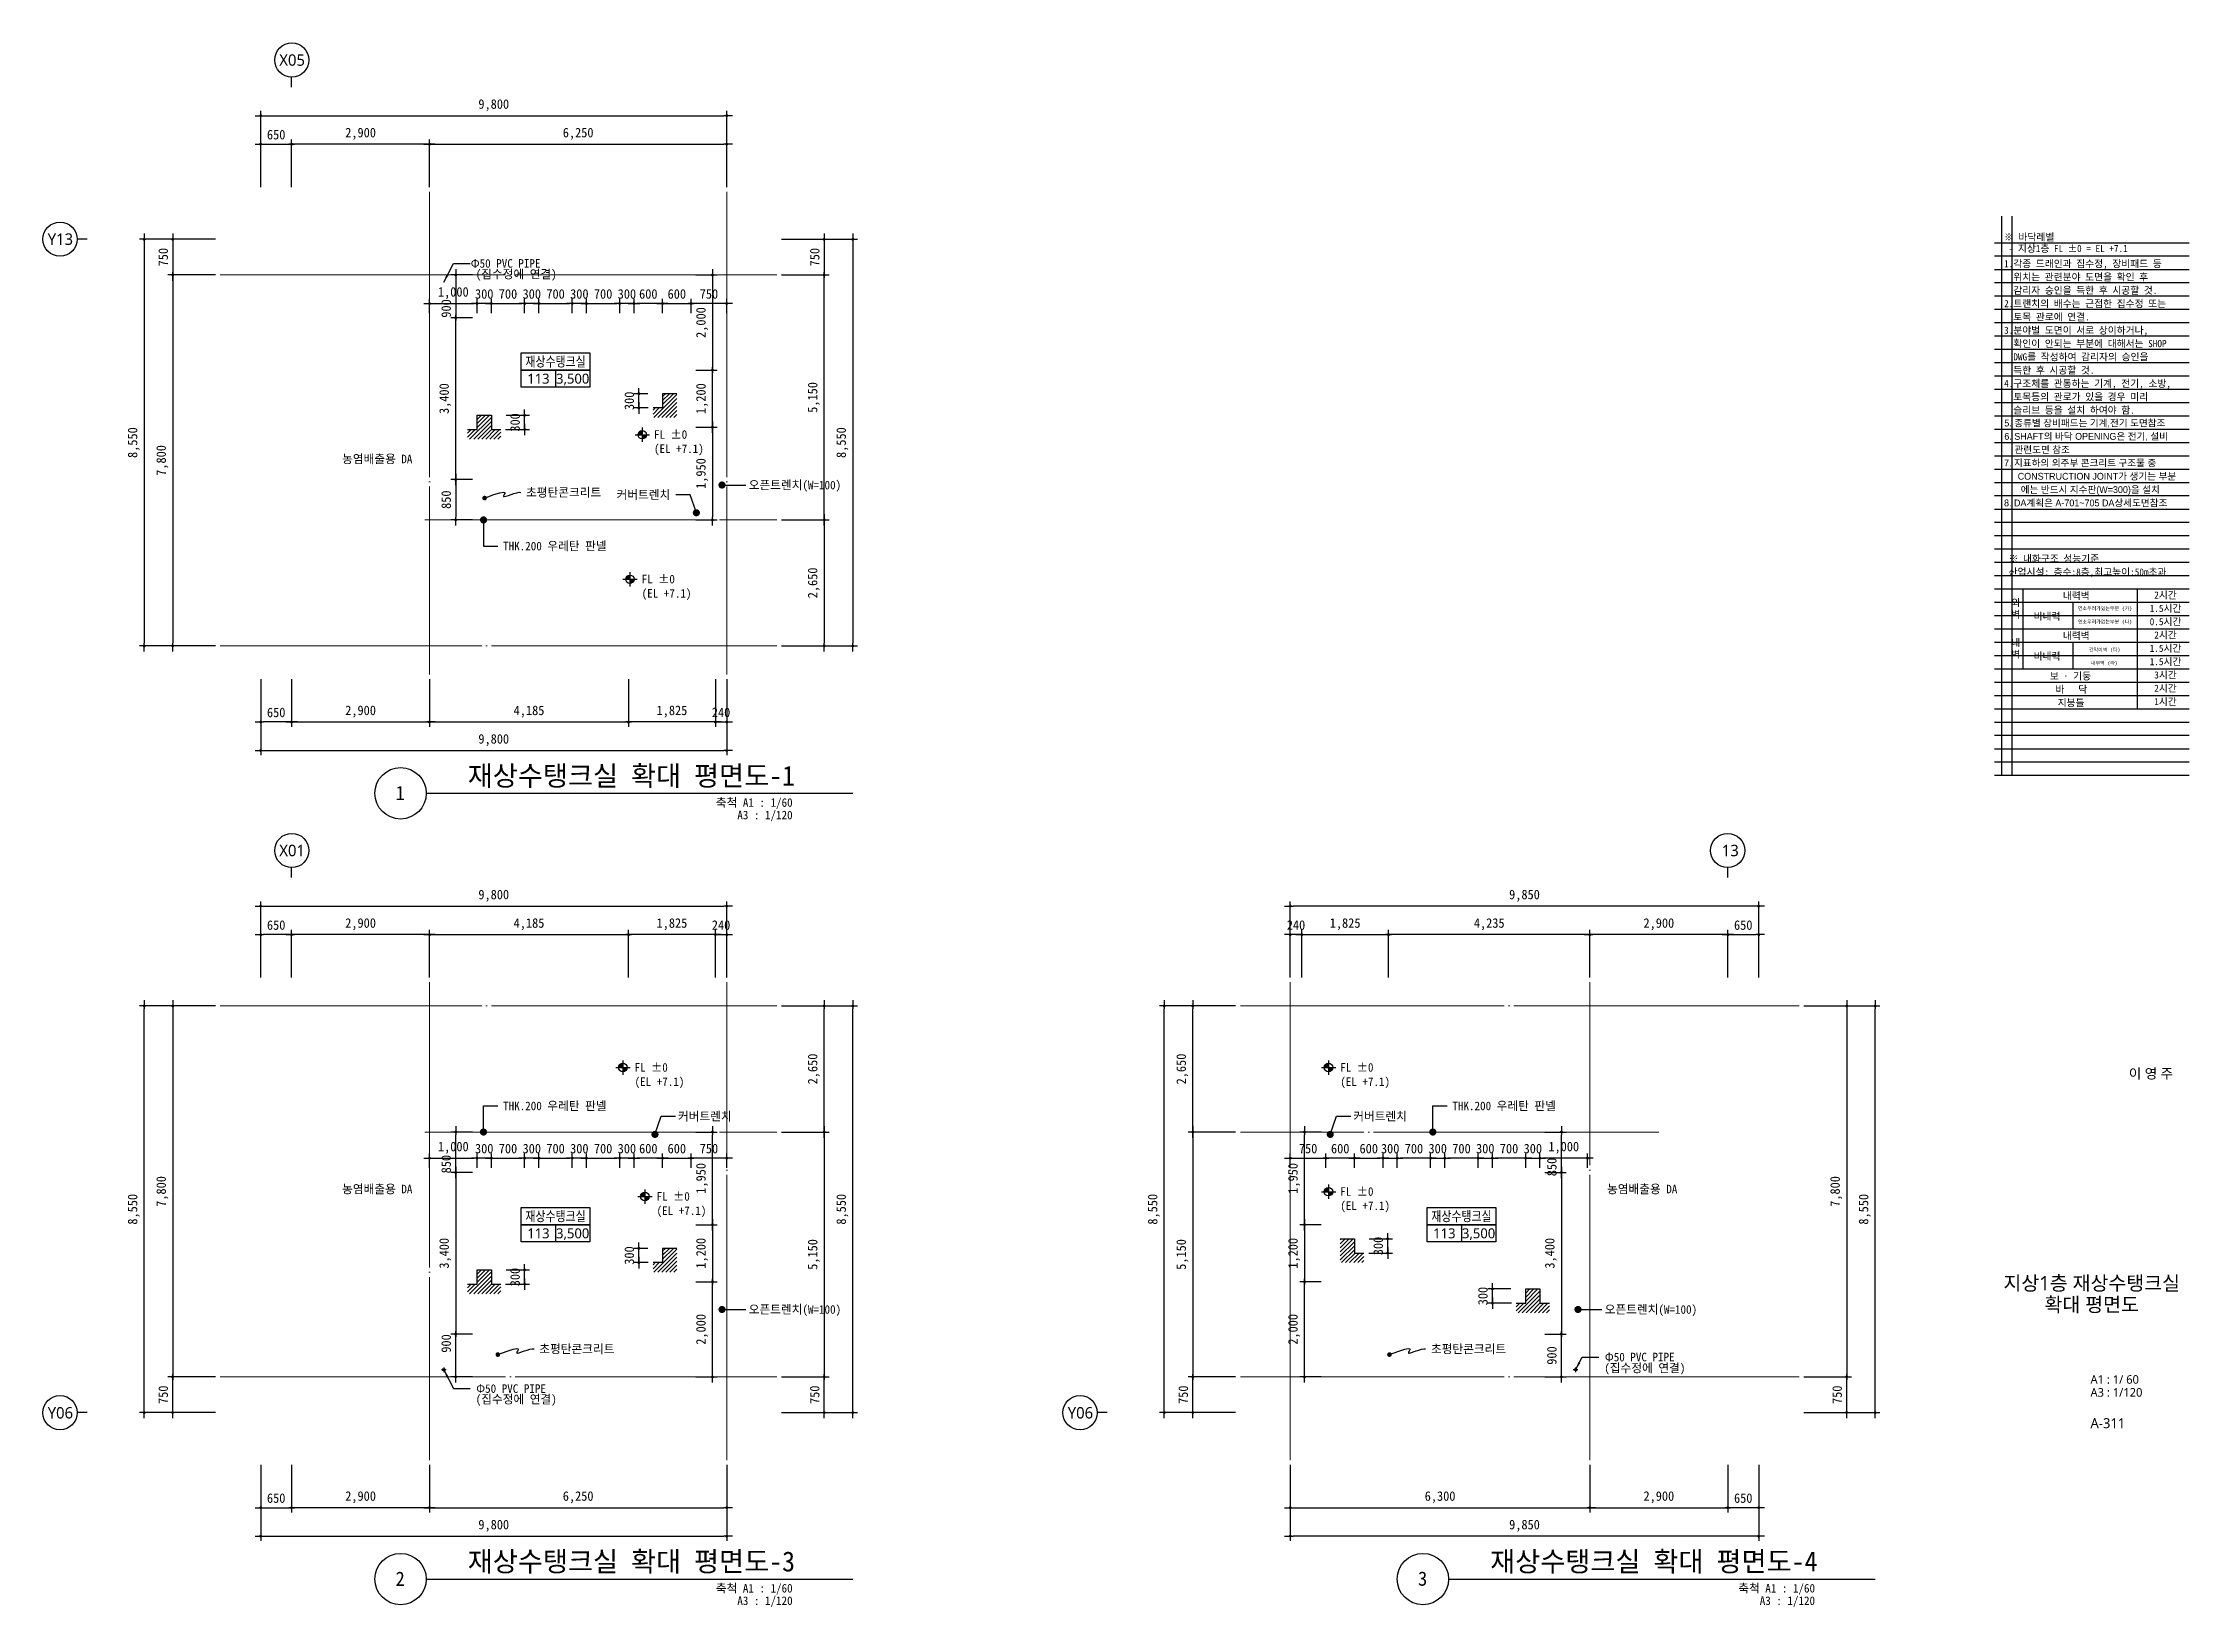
# Model space of a CAD drawing. Header units: inches. Extents: x 158004 to 351834, y 1422 to 34314.
# Drawn here: x 256304 to 301434, y 1422 to 34314 of the extents above; entities that cross this region are included whole.
import ezdxf
from ezdxf.enums import TextEntityAlignment as Align

# ---------------------------------------------------------------- set-up
doc = ezdxf.new("R2010")
doc.units = ezdxf.units.IN
doc.header["$LTSCALE"] = 2
doc.header["$MEASUREMENT"] = 0
doc.linetypes.add('CEN', pattern=[62, 60, -1, 0, -1])
doc.layers.get('0').update_dxf_attribs({"linetype": 'CONTINUOUS'})
for name, color, linetype, lineweight in [('A-AXIS-BUBL', 7, 'CONTINUOUS', 25), ('A-AXIS-LINE', 1, 'CEN', 15), ('A-BORD-TEXT', 3, 'CONTINUOUS', 25), ('A-DIMS', 7, 'CONTINUOUS', 25), ('A-MKXS-LEAD', 7, 'CONTINUOUS', 25), ('A-MKXX-NAME', 3, 'CONTINUOUS', 25), ('A-MKXX-SYMB', 7, 'CONTINUOUS', 25), ('A-XXXX-HATC', 8, 'CONTINUOUS', 18), ('A-XXXX-SYMB', 7, 'CONTINUOUS', 25), ('A-XXXX-TXT1', 3, 'CONTINUOUS', 25), ('A-XXXX-TXT2', 3, 'CONTINUOUS', 25)]:
    doc.layers.add(name, color=color, linetype=linetype, lineweight=lineweight)
doc.layers.add('A-XXXX-NPLT', color=144, linetype='CONTINUOUS', plot=False)
doc.layers.add('T', color=3, linetype='CONTINUOUS')
doc.styles.add('HY울릉도L', font='H2GTRE.TTF')
doc.styles.add('돋움체', font='')
doc.styles.add('돋음', font='')
doc.styles.add('맑은 고딕', font='malgun.ttf')
doc.styles.add('맑은고딕', font='malgun.ttf')
doc.styles.get('돋움체').set_extended_font_data('DotumChe')
doc.styles.get('돋음').set_extended_font_data('Dotum')
doc.dimstyles.new('CDIM', dxfattribs={"dimtxt": 2, "dimasz": 0.6, "dimexe": 1, "dimexo": 1, "dimgap": 1, "dimtad": 1, "dimdec": 0, "dimrnd": 0.5, "dimzin": 0, "dimdsep": 32, "dimlunit": 6, "dimtxsty": 'HY울릉도L', "dimblk1": '_CIDOT', "dimblk2": '_CIDOT', "dimsah": 1, "dimcen": 4.5, "dimclrd": 2, "dimclre": 2, "dimclrt": 7, "dimadec": 0, "dimazin": 0, "dimtfac": 1, "dimtdec": 0, "dimtix": 1, "dimtmove": 2, "dimatfit": 1, "dimldrblk": '_CIDOT', "dimfxl": 1, "dimtolj": 1, "dimtzin": 0, "dimlwd": -1, "dimarcsym": 0})

msp = doc.modelspace()

# ---------------------------------------------------------------- texts
at = {"layer": 'A-BORD-TEXT', "style": '맑은고딕'}
msp.add_text('이 영 주', height=210, dxfattribs=at).set_placement((301099.4, 12535.3), align=Align.RIGHT)
for s, p in [('지상1층 재상수탱크실', (299386.5, 8233.5)), ('확대 평면도', (299386.5, 7783.5))]:
    msp.add_text(s, height=300, dxfattribs=at).set_placement(p, align=Align.MIDDLE_CENTER)
at = {"layer": 'A-MKXX-NAME', "style": '돋움체'}
for s, p in [('※ 바닥레벨', (297544.7, 30156.8)), (' - 지상1층 FL ±0 = EL +7.1', (297544.7, 29916.8))]:
    msp.add_text(s, height=150, dxfattribs=at).set_placement(p)
at = {"layer": 'A-MKXX-NAME', "style": '맑은고딕', "width": 0.8}
for p in [(267084, 27614), (267084, 9641.7), (286134, 9641.7)]:
    msp.add_text('재상수탱크실', height=210, dxfattribs=at).set_placement(p, align=Align.MIDDLE_CENTER)
at = {"layer": 'A-MKXX-NAME', "style": '맑은고딕'}
for s, p in [('113', (266724, 27254)), ('3,500', (267444, 27254)), ('113', (266724, 9281.7)), ('3,500', (267444, 9281.7)), ('113', (285774, 9281.7)), ('3,500', (286494, 9281.7))]:
    msp.add_text(s, height=210, dxfattribs=at).set_placement(p, align=Align.MIDDLE_CENTER)
at = {"layer": 'A-XXXX-TXT1', "style": '돋움체'}
for s, p in [('재상수탱크실 확대 평면도-1', (272119.6, 18568)), ('재상수탱크실 확대 평면도-3', (272119.6, 2045.7)), ('재상수탱크실 확대 평면도-4', (293619.6, 2045.7))]:
    msp.add_text(s, height=420, dxfattribs=at).set_placement(p, align=Align.BOTTOM_RIGHT)
for s, p in [('1', (263816.6, 18540.4)), ('2', (263816.6, 2018.1)), ('3', (285316.6, 2018.1))]:
    msp.add_text(s, height=300, dxfattribs=at).set_placement(p, align=Align.MIDDLE)
for s, p in [('축척 A1 : 1/60', (272069.1, 18430.6)), ('A3 : 1/120', (272069.1, 18167.9)), ('축척 A1 : 1/60', (272069.1, 1908.3)), ('축척 A1 : 1/60', (293569.1, 1908.3)), ('A3 : 1/120', (272069.1, 1645.6)), ('A3 : 1/120', (293569.1, 1645.6))]:
    msp.add_text(s, height=180, dxfattribs=at).set_placement(p, align=Align.TOP_RIGHT)
at = {"layer": 'A-XXXX-TXT1', "style": '맑은고딕'}
for s, height, p in [('A1 : 1/ 60', 180, (299360.7, 6118.1)), ('A3 : 1/120', 180, (299360.7, 5846)), ('A-311', 210, (299360.7, 5183.9))]:
    msp.add_text(s, height=height, dxfattribs=at).set_placement(p)
at = {"layer": 'A-XXXX-TXT2', "ltscale": 0.2, "style": '맑은고딕'}
for s, p in [('X05', (261544.2, 33954.2)), ('Y13', (256670.7, 30187.7)), ('X01', (261544.2, 17331.9)), ('13', (291786.7, 17331.9)), ('Y06', (256670.7, 5506.9)), ('Y06', (278120.7, 5506.9))]:
    msp.add_text(s, height=240, dxfattribs=at).set_placement(p, align=Align.MIDDLE_CENTER)
at = {"layer": 'A-XXXX-TXT2', "style": '돋움체'}
for s, height, p in [('Φ50 PVC PIPE ', 180, (265300.1, 29677.5)), ('(집수정에 연결)', 180, (265404.4, 29451.6)), ('1.각종 드래인과 집수정, 장비패드 등', 150, (297544.7, 29671.8)), ('  위치는 관련분야 도면을 확인 후', 150, (297544.7, 29391.8)), ('2.트랜치의 배수는 근접한 집수정 또는', 150, (297544.7, 28831.8)), ('  감리자 승인을 득한 후 시공할 것.', 150, (297544.7, 29111.8)), ('  토목 관로에 연결.', 150, (297544.7, 28551.8)), ('3.분야별 도면이 서로 상이하거나, ', 150, (297544.7, 28271.8)), ('  확인이 안되는 부분에 대해서는 SHOP', 150, (297544.7, 27991.8)), ('  DWG를 작성하여 감리자의 승인을', 150, (297544.7, 27711.8)), ('4.구조체를 관통하는 기계, 전기, 소방,', 150, (297544.7, 27151.8)), ('  득한 후 시공할 것.', 150, (297544.7, 27431.8)), ('  토목등의 관로가 있을 경우 미리', 150, (297544.7, 26871.8)), ('  슬리브 등을 설치 하여야 함.', 150, (297544.7, 26591.8)), ('FL %%P0', 180, (269154.1, 26079.7)), ('(EL +7.1)', 180, (269154.1, 25779.7)), ('초평탄콘크리트', 180, (266462.6, 24861)), ('커버트렌치', 180, (268366.2, 24814.2)), ('오픈트렌치(W=100)', 180, (271145.5, 25017.2)), ('THK.200 우레탄 판넬', 180, (265980.6, 23734)), ('※ 내화구조 성능기준', 150, (297639, 23468.5)), ('FL %%P0', 180, (268894.8, 23039)), ('산업시설: 층수:8층,최고높이:50m초과', 150, (297639, 23188.5)), ('(EL +7.1)', 180, (268894.8, 22739)), ('FL %%P0', 180, (268745.8, 12770.7)), ('FL %%P0', 180, (283585.2, 12770.7)), ('(EL +7.1)', 180, (268745.8, 12470.7)), ('(EL +7.1)', 180, (283585.2, 12470.7)), ('THK.200 우레탄 판넬', 180, (265980.6, 11961.1)), ('커버트렌치', 180, (269657.1, 11741.9)), ('커버트렌치', 180, (283857.1, 11741.9)), ('THK.200 우레탄 판넬', 180, (285943.2, 11961.1)), ('FL %%P0', 180, (269208.7, 10058.2)), ('FL %%P0', 180, (283585.2, 10161)), ('(EL +7.1)', 180, (283585.2, 9861)), ('(EL +7.1)', 180, (269208.7, 9758.2)), ('오픈트렌치(W=100)', 180, (271145.5, 7680.3)), ('오픈트렌치(W=100)', 180, (289145.5, 7680.3)), ('초평탄콘크리트', 180, (266741.4, 6849.7)), ('초평탄콘크리트', 180, (285491.4, 6849.7)), ('Φ50 PVC PIPE ', 180, (289148.5, 6679.9)), ('(집수정에 연결)', 180, (289137.1, 6448.1)), ('Φ50 PVC PIPE ', 180, (265415.7, 6016.5)), ('(집수정에 연결)', 180, (265404.4, 5791.9))]:
    msp.add_text(s, height=height, dxfattribs=at).set_placement(p, align=Align.MIDDLE_LEFT)
for s, height, p in [('농염배출용 DA', 180, (263334, 25564.9)), ('내력벽', 150, (299062, 22688.5)), ('2시간', 150, (300939, 22703.5)), ('비내력', 150, (298447, 22258.5)), ('연소우려가있는부분 (가)', 75, (299664.6, 22423.5)), ('연소우려가없는부분 (나)', 75, (299664.6, 22143.5)), ('0.5시간', 150, (300939, 22143.5)), ('1.5시간', 150, (300939, 22423.5)), ('내력벽', 150, (299062, 21848.5)), ('1.5시간', 150, (300939, 21583.5)), ('2시간', 150, (300939, 21863.5)), ('비내력', 150, (298447, 21418.5)), ('간막이벽 (다)', 75, (299658.8, 21553.5)), ('내부벽 (라)', 75, (299651.6, 21273.5)), ('1.5시간', 150, (300939, 21303.5)), ('보 · 기둥', 150, (298938.9, 21001)), ('바   닥', 150, (298957.9, 20721)), ('3시간', 150, (300939, 21023.5)), ('2시간', 150, (300939, 20743.5)), ('지붕틀', 150, (298952.2, 20441)), ('1시간', 150, (300939, 20463.5)), ('농염배출용 DA', 180, (263334, 10211.7)), ('농염배출용 DA', 180, (289934, 10211.7))]:
    msp.add_text(s, height=height, dxfattribs=at).set_placement(p, align=Align.MIDDLE_CENTER)
at = {"layer": 'A-XXXX-TXT2', "char_height": 150, "attachment_point": 5, "style": '맑은 고딕'}
for s, width, insert in [('{\\fDotumChe|b0|i0|c129|p49;외\\P벽}', 996.018, (297788.7, 22410.9)), ('{\\fDotumChe|b0|i0|c129|p49;내\\P벽}', 1000, (297789, 21570.9))]:
    msp.add_mtext_dynamic_manual_height_columns(s, width=width, gutter_width=5000, heights=[0], dxfattribs=dict(at, insert=insert))
at = {"layer": 'T', "style": '돋음'}
for s, p in [('5. 종류별 장비패드는 기계,전기 도면참조', (297549, 26248.8)), ('6. SHAFT의 바닥 OPENING은 전기, 설비', (297549, 25968.8)), ('   관련도면 참조', (297605.9, 25688.8)), ('7. 지표하의 외주부 콘크리트 구조물 중 ', (297543.1, 25408.8)), ('    CONSTRUCTION JOINT가 생기는 부분', (297621.7, 25128.8)), ('에는 반드시 지수판(W=300)을 설치', (297894.3, 24848.8)), ('8. DA계획은 A-701~705 DA상세도면참조 ', (297543.1, 24568.8))]:
    msp.add_text(s, height=144, dxfattribs=at).set_placement(p)

# ---------------------------------------------------------------- blocks, each defined once
blk = doc.blocks.new('_CIDOT')
at = {"color": 0, "linetype": 'ByBlock'}
blk.add_line((2, 0), (-1, 0), dxfattribs=at)
at = {"color": 0, "linetype": 'ByBlock', "const_width": 0.5}
blk.add_lwpolyline([(-0.25, 0, 1), (0.25, 0, 1)], format="xyb", close=True, dxfattribs=at)
blk = doc.blocks.new('*D179')
at = {"layer": 'A-DIMS', "lineweight": -2, "transparency": 16777216}
for p, q in [((260884, 31284), (260884, 32884)), ((270684, 31284), (270684, 32884))]:
    blk.add_line(p, q, dxfattribs=at)
at = {"layer": 'A-DIMS', "transparency": 16777216}
blk.add_line((260944, 32784), (270624, 32784), dxfattribs=at)
at = {"layer": 'A-DIMS', "transparency": 16777216, "xscale": 60, "yscale": 60, "zscale": 60, "rotation": 180}
blk.add_blockref('_CIDOT', (260884, 32784), dxfattribs=at)
at = {"layer": 'A-DIMS', "transparency": 16777216, "xscale": 60, "yscale": 60, "zscale": 60}
blk.add_blockref('_CIDOT', (270684, 32784), dxfattribs=at)
at = {"layer": 'A-DIMS', "color": 3, "transparency": 16777216, "insert": (265784, 33003), "char_height": 200, "attachment_point": 5, "style": '돋움체'}
blk.add_mtext('\\A1;9,800', dxfattribs=at)
blk = doc.blocks.new('*D180')
at = {"layer": 'A-DIMS', "lineweight": -2, "transparency": 16777216}
for p, q in [((261534, 31284), (261534, 32284)), ((264434, 31284), (264434, 32284))]:
    blk.add_line(p, q, dxfattribs=at)
at = {"layer": 'A-DIMS', "transparency": 16777216}
blk.add_line((264374, 32184), (261594, 32184), dxfattribs=at)
at = {"layer": 'A-DIMS', "transparency": 16777216, "xscale": 60, "yscale": 60, "zscale": 60, "rotation": 180}
blk.add_blockref('_CIDOT', (261534, 32184), dxfattribs=at)
at = {"layer": 'A-DIMS', "transparency": 16777216, "xscale": 60, "yscale": 60, "zscale": 60}
blk.add_blockref('_CIDOT', (264434, 32184), dxfattribs=at)
at = {"layer": 'A-DIMS', "color": 3, "transparency": 16777216, "insert": (262984, 32403), "char_height": 200, "attachment_point": 5, "style": '돋움체'}
blk.add_mtext('\\A1;2,900', dxfattribs=at)
blk = doc.blocks.new('*D181')
at = {"layer": 'A-DIMS', "lineweight": -2, "transparency": 16777216}
for p, q in [((260884, 31284), (260884, 32284)), ((261534, 31284), (261534, 32284))]:
    blk.add_line(p, q, dxfattribs=at)
at = {"layer": 'A-DIMS', "transparency": 16777216}
blk.add_line((260944, 32184), (261474, 32184), dxfattribs=at)
at = {"layer": 'A-DIMS', "transparency": 16777216, "xscale": 60, "yscale": 60, "zscale": 60, "rotation": 180}
blk.add_blockref('_CIDOT', (260884, 32184), dxfattribs=at)
at = {"layer": 'A-DIMS', "transparency": 16777216, "xscale": 60, "yscale": 60, "zscale": 60}
blk.add_blockref('_CIDOT', (261534, 32184), dxfattribs=at)
at = {"layer": 'A-DIMS', "color": 3, "transparency": 16777216, "insert": (261209, 32384), "char_height": 200, "attachment_point": 5, "style": '돋움체'}
blk.add_mtext('\\A1;650', dxfattribs=at)
blk = doc.blocks.new('*D182')
at = {"layer": 'A-DIMS', "lineweight": -2, "transparency": 16777216}
for p, q in [((259934, 30184), (258334, 30184)), ((259934, 21634), (258334, 21634))]:
    blk.add_line(p, q, dxfattribs=at)
at = {"layer": 'A-DIMS', "transparency": 16777216}
blk.add_line((258434, 30124), (258434, 21694), dxfattribs=at)
at = {"layer": 'A-DIMS', "transparency": 16777216, "xscale": 60, "yscale": 60, "zscale": 60}
for p, rotation in [((258434, 30184), 90), ((258434, 21634), 270)]:
    blk.add_blockref('_CIDOT', p, dxfattribs=dict(at, rotation=rotation))
at = {"layer": 'A-DIMS', "color": 3, "transparency": 16777216, "insert": (258215, 25909), "char_height": 200, "attachment_point": 5, "rotation": 90, "style": '돋움체'}
blk.add_mtext('\\A1;8,550', dxfattribs=at)
blk = doc.blocks.new('*D183')
at = {"layer": 'A-DIMS', "lineweight": -2, "transparency": 16777216}
for p, q in [((264434, 20934), (264434, 19934)), ((268619, 20934), (268619, 19934))]:
    blk.add_line(p, q, dxfattribs=at)
at = {"layer": 'A-DIMS', "transparency": 16777216}
blk.add_line((264494, 20034), (268559, 20034), dxfattribs=at)
at = {"layer": 'A-DIMS', "transparency": 16777216, "xscale": 60, "yscale": 60, "zscale": 60, "rotation": 180}
blk.add_blockref('_CIDOT', (264434, 20034), dxfattribs=at)
at = {"layer": 'A-DIMS', "transparency": 16777216, "xscale": 60, "yscale": 60, "zscale": 60}
blk.add_blockref('_CIDOT', (268619, 20034), dxfattribs=at)
at = {"layer": 'A-DIMS', "color": 3, "transparency": 16777216, "insert": (266526, 20253), "char_height": 200, "attachment_point": 5, "style": '돋움체'}
blk.add_mtext('\\A1;4,185', dxfattribs=at)
blk = doc.blocks.new('*D184')
at = {"layer": 'A-DIMS', "lineweight": -2, "transparency": 16777216}
for p, q in [((268619, 20934), (268619, 19934)), ((270444, 20934), (270444, 19934))]:
    blk.add_line(p, q, dxfattribs=at)
at = {"layer": 'A-DIMS', "transparency": 16777216}
blk.add_line((270384, 20034), (268679, 20034), dxfattribs=at)
at = {"layer": 'A-DIMS', "transparency": 16777216, "xscale": 60, "yscale": 60, "zscale": 60, "rotation": 180}
blk.add_blockref('_CIDOT', (268619, 20034), dxfattribs=at)
at = {"layer": 'A-DIMS', "transparency": 16777216, "xscale": 60, "yscale": 60, "zscale": 60}
blk.add_blockref('_CIDOT', (270444, 20034), dxfattribs=at)
at = {"layer": 'A-DIMS', "color": 3, "transparency": 16777216, "insert": (269531, 20253), "char_height": 200, "attachment_point": 5, "style": '돋움체'}
blk.add_mtext('\\A1;1,825', dxfattribs=at)
blk = doc.blocks.new('*D185')
at = {"layer": 'A-DIMS', "lineweight": -2, "transparency": 16777216}
for p, q in [((270444, 20934), (270444, 19934)), ((270684, 20934), (270684, 19934))]:
    blk.add_line(p, q, dxfattribs=at)
at = {"layer": 'A-DIMS', "transparency": 16777216}
for p, q in [((270384, 20034), (270324, 20034)), ((270444, 20034), (270684, 20034)), ((270744, 20034), (270804, 20034))]:
    blk.add_line(p, q, dxfattribs=at)
at = {"layer": 'A-DIMS', "transparency": 16777216, "xscale": 60, "yscale": 60, "zscale": 60}
blk.add_blockref('_CIDOT', (270444, 20034), dxfattribs=at)
at = {"layer": 'A-DIMS', "transparency": 16777216, "xscale": 60, "yscale": 60, "zscale": 60, "rotation": 180}
blk.add_blockref('_CIDOT', (270684, 20034), dxfattribs=at)
at = {"layer": 'A-DIMS', "color": 3, "transparency": 16777216, "insert": (270564, 20234), "char_height": 200, "attachment_point": 5, "style": '돋움체'}
blk.add_mtext('\\A1;240', dxfattribs=at)
blk = doc.blocks.new('*D186')
at = {"layer": 'A-DIMS', "lineweight": -2, "transparency": 16777216}
for p, q in [((271834, 30184), (273434, 30184)), ((271834, 21634), (273434, 21634))]:
    blk.add_line(p, q, dxfattribs=at)
at = {"layer": 'A-DIMS', "transparency": 16777216}
blk.add_line((273334, 30124), (273334, 21694), dxfattribs=at)
at = {"layer": 'A-DIMS', "transparency": 16777216, "xscale": 60, "yscale": 60, "zscale": 60}
for p, rotation in [((273334, 30184), 90), ((273334, 21634), 270)]:
    blk.add_blockref('_CIDOT', p, dxfattribs=dict(at, rotation=rotation))
at = {"layer": 'A-DIMS', "color": 3, "transparency": 16777216, "insert": (273115, 25909), "char_height": 200, "attachment_point": 5, "rotation": 90, "style": '돋움체'}
blk.add_mtext('\\A1;8,550', dxfattribs=at)
blk = doc.blocks.new('*D187')
at = {"layer": 'A-DIMS', "lineweight": -2, "transparency": 16777216}
for p, q in [((271834, 29434), (272834, 29434)), ((271834, 24284), (272834, 24284))]:
    blk.add_line(p, q, dxfattribs=at)
at = {"layer": 'A-DIMS', "transparency": 16777216}
blk.add_line((272734, 24344), (272734, 29374), dxfattribs=at)
at = {"layer": 'A-DIMS', "transparency": 16777216, "xscale": 60, "yscale": 60, "zscale": 60}
for p, rotation in [((272734, 29434), 90), ((272734, 24284), 270)]:
    blk.add_blockref('_CIDOT', p, dxfattribs=dict(at, rotation=rotation))
at = {"layer": 'A-DIMS', "color": 3, "transparency": 16777216, "insert": (272515, 26859), "char_height": 200, "attachment_point": 5, "rotation": 90, "style": '돋움체'}
blk.add_mtext('\\A1;5,150', dxfattribs=at)
blk = doc.blocks.new('*D188')
at = {"layer": 'A-DIMS', "lineweight": -2, "transparency": 16777216}
for p, q in [((271834, 30184), (272834, 30184)), ((271834, 29434), (272834, 29434))]:
    blk.add_line(p, q, dxfattribs=at)
at = {"layer": 'A-DIMS', "transparency": 16777216}
blk.add_line((272734, 30124), (272734, 29494), dxfattribs=at)
at = {"layer": 'A-DIMS', "transparency": 16777216, "xscale": 60, "yscale": 60, "zscale": 60}
for p, rotation in [((272734, 30184), 90), ((272734, 29434), 270)]:
    blk.add_blockref('_CIDOT', p, dxfattribs=dict(at, rotation=rotation))
at = {"layer": 'A-DIMS', "color": 3, "transparency": 16777216, "insert": (272534, 29809), "char_height": 200, "attachment_point": 5, "rotation": 90, "style": '돋움체'}
blk.add_mtext('\\A1;750', dxfattribs=at)
blk = doc.blocks.new('*D189')
at = {"layer": 'A-DIMS', "lineweight": -2, "transparency": 16777216}
for p, q in [((265434, 28634), (265434, 28934)), ((265734, 28634), (265734, 28934))]:
    blk.add_line(p, q, dxfattribs=at)
at = {"layer": 'A-DIMS', "transparency": 16777216}
for p, q in [((265374, 28834), (265314, 28834)), ((265734, 28834), (265434, 28834)), ((265794, 28834), (265854, 28834))]:
    blk.add_line(p, q, dxfattribs=at)
at = {"layer": 'A-DIMS', "transparency": 16777216, "xscale": 60, "yscale": 60, "zscale": 60}
blk.add_blockref('_CIDOT', (265434, 28834), dxfattribs=at)
at = {"layer": 'A-DIMS', "transparency": 16777216, "xscale": 60, "yscale": 60, "zscale": 60, "rotation": 180}
blk.add_blockref('_CIDOT', (265734, 28834), dxfattribs=at)
at = {"layer": 'A-DIMS', "color": 3, "transparency": 16777216, "insert": (265584, 29034), "char_height": 200, "attachment_point": 5, "style": '돋움체'}
blk.add_mtext('\\A1;300', dxfattribs=at)
blk = doc.blocks.new('*D190')
at = {"layer": 'A-DIMS', "lineweight": -2, "transparency": 16777216}
for p, q in [((265734, 28634), (265734, 28934)), ((266434, 28634), (266434, 28934))]:
    blk.add_line(p, q, dxfattribs=at)
at = {"layer": 'A-DIMS', "transparency": 16777216}
blk.add_line((265794, 28834), (266374, 28834), dxfattribs=at)
at = {"layer": 'A-DIMS', "transparency": 16777216, "xscale": 60, "yscale": 60, "zscale": 60, "rotation": 180}
blk.add_blockref('_CIDOT', (265734, 28834), dxfattribs=at)
at = {"layer": 'A-DIMS', "transparency": 16777216, "xscale": 60, "yscale": 60, "zscale": 60}
blk.add_blockref('_CIDOT', (266434, 28834), dxfattribs=at)
at = {"layer": 'A-DIMS', "color": 3, "transparency": 16777216, "insert": (266084, 29034), "char_height": 200, "attachment_point": 5, "style": '돋움체'}
blk.add_mtext('\\A1;700', dxfattribs=at)
blk = doc.blocks.new('*D191')
at = {"layer": 'A-DIMS', "lineweight": -2, "transparency": 16777216}
for p, q in [((266434, 28634), (266434, 28934)), ((266734, 28634), (266734, 28934))]:
    blk.add_line(p, q, dxfattribs=at)
at = {"layer": 'A-DIMS', "transparency": 16777216}
for p, q in [((266374, 28834), (266314, 28834)), ((266734, 28834), (266434, 28834)), ((266794, 28834), (266854, 28834))]:
    blk.add_line(p, q, dxfattribs=at)
at = {"layer": 'A-DIMS', "transparency": 16777216, "xscale": 60, "yscale": 60, "zscale": 60}
blk.add_blockref('_CIDOT', (266434, 28834), dxfattribs=at)
at = {"layer": 'A-DIMS', "transparency": 16777216, "xscale": 60, "yscale": 60, "zscale": 60, "rotation": 180}
blk.add_blockref('_CIDOT', (266734, 28834), dxfattribs=at)
at = {"layer": 'A-DIMS', "color": 3, "transparency": 16777216, "insert": (266584, 29034), "char_height": 200, "attachment_point": 5, "style": '돋움체'}
blk.add_mtext('\\A1;300', dxfattribs=at)
blk = doc.blocks.new('*D192')
at = {"layer": 'A-DIMS', "lineweight": -2, "transparency": 16777216}
for p, q in [((266734, 28634), (266734, 28934)), ((267434, 28634), (267434, 28934))]:
    blk.add_line(p, q, dxfattribs=at)
at = {"layer": 'A-DIMS', "transparency": 16777216}
blk.add_line((266794, 28834), (267374, 28834), dxfattribs=at)
at = {"layer": 'A-DIMS', "transparency": 16777216, "xscale": 60, "yscale": 60, "zscale": 60, "rotation": 180}
blk.add_blockref('_CIDOT', (266734, 28834), dxfattribs=at)
at = {"layer": 'A-DIMS', "transparency": 16777216, "xscale": 60, "yscale": 60, "zscale": 60}
blk.add_blockref('_CIDOT', (267434, 28834), dxfattribs=at)
at = {"layer": 'A-DIMS', "color": 3, "transparency": 16777216, "insert": (267084, 29034), "char_height": 200, "attachment_point": 5, "style": '돋움체'}
blk.add_mtext('\\A1;700', dxfattribs=at)
blk = doc.blocks.new('*D193')
at = {"layer": 'A-DIMS', "lineweight": -2, "transparency": 16777216}
for p, q in [((267434, 28634), (267434, 28934)), ((267734, 28634), (267734, 28934))]:
    blk.add_line(p, q, dxfattribs=at)
at = {"layer": 'A-DIMS', "transparency": 16777216}
for p, q in [((267374, 28834), (267314, 28834)), ((267734, 28834), (267434, 28834)), ((267794, 28834), (267854, 28834))]:
    blk.add_line(p, q, dxfattribs=at)
at = {"layer": 'A-DIMS', "transparency": 16777216, "xscale": 60, "yscale": 60, "zscale": 60}
blk.add_blockref('_CIDOT', (267434, 28834), dxfattribs=at)
at = {"layer": 'A-DIMS', "transparency": 16777216, "xscale": 60, "yscale": 60, "zscale": 60, "rotation": 180}
blk.add_blockref('_CIDOT', (267734, 28834), dxfattribs=at)
at = {"layer": 'A-DIMS', "color": 3, "transparency": 16777216, "insert": (267584, 29034), "char_height": 200, "attachment_point": 5, "style": '돋움체'}
blk.add_mtext('\\A1;300', dxfattribs=at)
blk = doc.blocks.new('*D194')
at = {"layer": 'A-DIMS', "lineweight": -2, "transparency": 16777216}
for p, q in [((267734, 28634), (267734, 28934)), ((268434, 28634), (268434, 28934))]:
    blk.add_line(p, q, dxfattribs=at)
at = {"layer": 'A-DIMS', "transparency": 16777216}
blk.add_line((267794, 28834), (268374, 28834), dxfattribs=at)
at = {"layer": 'A-DIMS', "transparency": 16777216, "xscale": 60, "yscale": 60, "zscale": 60, "rotation": 180}
blk.add_blockref('_CIDOT', (267734, 28834), dxfattribs=at)
at = {"layer": 'A-DIMS', "transparency": 16777216, "xscale": 60, "yscale": 60, "zscale": 60}
blk.add_blockref('_CIDOT', (268434, 28834), dxfattribs=at)
at = {"layer": 'A-DIMS', "color": 3, "transparency": 16777216, "insert": (268084, 29034), "char_height": 200, "attachment_point": 5, "style": '돋움체'}
blk.add_mtext('\\A1;700', dxfattribs=at)
blk = doc.blocks.new('*D195')
at = {"layer": 'A-DIMS', "lineweight": -2, "transparency": 16777216}
for p, q in [((268434, 28634), (268434, 28934)), ((268734, 28634), (268734, 28934))]:
    blk.add_line(p, q, dxfattribs=at)
at = {"layer": 'A-DIMS', "transparency": 16777216}
for p, q in [((268374, 28834), (268314, 28834)), ((268734, 28834), (268434, 28834)), ((268794, 28834), (268854, 28834))]:
    blk.add_line(p, q, dxfattribs=at)
at = {"layer": 'A-DIMS', "transparency": 16777216, "xscale": 60, "yscale": 60, "zscale": 60}
blk.add_blockref('_CIDOT', (268434, 28834), dxfattribs=at)
at = {"layer": 'A-DIMS', "transparency": 16777216, "xscale": 60, "yscale": 60, "zscale": 60, "rotation": 180}
blk.add_blockref('_CIDOT', (268734, 28834), dxfattribs=at)
at = {"layer": 'A-DIMS', "color": 3, "transparency": 16777216, "insert": (268584, 29034), "char_height": 200, "attachment_point": 5, "style": '돋움체'}
blk.add_mtext('\\A1;300', dxfattribs=at)
blk = doc.blocks.new('*D196')
at = {"layer": 'A-DIMS', "lineweight": -2, "transparency": 16777216}
for p, q in [((269334, 28634), (269334, 28934)), ((269934, 28634), (269934, 28934))]:
    blk.add_line(p, q, dxfattribs=at)
at = {"layer": 'A-DIMS', "transparency": 16777216}
blk.add_line((269394, 28834), (269874, 28834), dxfattribs=at)
at = {"layer": 'A-DIMS', "transparency": 16777216, "xscale": 60, "yscale": 60, "zscale": 60, "rotation": 180}
blk.add_blockref('_CIDOT', (269334, 28834), dxfattribs=at)
at = {"layer": 'A-DIMS', "transparency": 16777216, "xscale": 60, "yscale": 60, "zscale": 60}
blk.add_blockref('_CIDOT', (269934, 28834), dxfattribs=at)
at = {"layer": 'A-DIMS', "color": 3, "transparency": 16777216, "insert": (269634, 29034), "char_height": 200, "attachment_point": 5, "style": '돋움체'}
blk.add_mtext('\\A1;600', dxfattribs=at)
blk = doc.blocks.new('*D197')
at = {"layer": 'A-DIMS', "lineweight": -2, "transparency": 16777216}
for p, q in [((264434, 28634), (264434, 28934)), ((265434, 28634), (265434, 28934))]:
    blk.add_line(p, q, dxfattribs=at)
at = {"layer": 'A-DIMS', "transparency": 16777216}
blk.add_line((264494, 28834), (265374, 28834), dxfattribs=at)
at = {"layer": 'A-DIMS', "transparency": 16777216, "xscale": 60, "yscale": 60, "zscale": 60, "rotation": 180}
blk.add_blockref('_CIDOT', (264434, 28834), dxfattribs=at)
at = {"layer": 'A-DIMS', "transparency": 16777216, "xscale": 60, "yscale": 60, "zscale": 60}
blk.add_blockref('_CIDOT', (265434, 28834), dxfattribs=at)
at = {"layer": 'A-DIMS', "color": 3, "transparency": 16777216, "insert": (264934, 29053), "char_height": 200, "attachment_point": 5, "style": '돋움체'}
blk.add_mtext('\\A1;1,000', dxfattribs=at)
blk = doc.blocks.new('*D198')
at = {"layer": 'A-DIMS', "lineweight": -2, "transparency": 16777216}
for p, q in [((268734, 28634), (268734, 28934)), ((269334, 28634), (269334, 28934))]:
    blk.add_line(p, q, dxfattribs=at)
at = {"layer": 'A-DIMS', "transparency": 16777216}
blk.add_line((269274, 28834), (268794, 28834), dxfattribs=at)
at = {"layer": 'A-DIMS', "transparency": 16777216, "xscale": 60, "yscale": 60, "zscale": 60, "rotation": 180}
blk.add_blockref('_CIDOT', (268734, 28834), dxfattribs=at)
at = {"layer": 'A-DIMS', "transparency": 16777216, "xscale": 60, "yscale": 60, "zscale": 60}
blk.add_blockref('_CIDOT', (269334, 28834), dxfattribs=at)
at = {"layer": 'A-DIMS', "color": 3, "transparency": 16777216, "insert": (269034, 29034), "char_height": 200, "attachment_point": 5, "style": '돋움체'}
blk.add_mtext('\\A1;600', dxfattribs=at)
blk = doc.blocks.new('*D199')
at = {"layer": 'A-DIMS', "lineweight": -2, "transparency": 16777216}
for p, q in [((269934, 28634), (269934, 28934)), ((270684, 28634), (270684, 28934))]:
    blk.add_line(p, q, dxfattribs=at)
at = {"layer": 'A-DIMS', "transparency": 16777216}
blk.add_line((270624, 28834), (269994, 28834), dxfattribs=at)
at = {"layer": 'A-DIMS', "transparency": 16777216, "xscale": 60, "yscale": 60, "zscale": 60, "rotation": 180}
blk.add_blockref('_CIDOT', (269934, 28834), dxfattribs=at)
at = {"layer": 'A-DIMS', "transparency": 16777216, "xscale": 60, "yscale": 60, "zscale": 60}
blk.add_blockref('_CIDOT', (270684, 28834), dxfattribs=at)
at = {"layer": 'A-DIMS', "color": 3, "transparency": 16777216, "insert": (270309, 29034), "char_height": 200, "attachment_point": 5, "style": '돋움체'}
blk.add_mtext('\\A1;750', dxfattribs=at)
blk = doc.blocks.new('*D200')
at = {"layer": 'A-DIMS', "lineweight": -2, "transparency": 16777216}
for p, q in [((270034, 27434), (270484, 27434)), ((270034, 26234), (270484, 26234))]:
    blk.add_line(p, q, dxfattribs=at)
at = {"layer": 'A-DIMS', "transparency": 16777216}
blk.add_line((270384, 26294), (270384, 27374), dxfattribs=at)
at = {"layer": 'A-DIMS', "transparency": 16777216, "xscale": 60, "yscale": 60, "zscale": 60}
for p, rotation in [((270384, 27434), 90), ((270384, 26234), 270)]:
    blk.add_blockref('_CIDOT', p, dxfattribs=dict(at, rotation=rotation))
at = {"layer": 'A-DIMS', "color": 3, "transparency": 16777216, "insert": (270165, 26834), "char_height": 200, "attachment_point": 5, "rotation": 90, "style": '돋움체'}
blk.add_mtext('\\A1;1,200', dxfattribs=at)
blk = doc.blocks.new('*D201')
at = {"layer": 'A-DIMS', "lineweight": -2, "transparency": 16777216}
for p, q in [((270034, 29434), (270484, 29434)), ((270034, 27434), (270484, 27434))]:
    blk.add_line(p, q, dxfattribs=at)
at = {"layer": 'A-DIMS', "transparency": 16777216}
blk.add_line((270384, 29374), (270384, 27494), dxfattribs=at)
at = {"layer": 'A-DIMS', "transparency": 16777216, "xscale": 60, "yscale": 60, "zscale": 60}
for p, rotation in [((270384, 29434), 90), ((270384, 27434), 270)]:
    blk.add_blockref('_CIDOT', p, dxfattribs=dict(at, rotation=rotation))
at = {"layer": 'A-DIMS', "color": 3, "transparency": 16777216, "insert": (270165, 28434), "char_height": 200, "attachment_point": 5, "rotation": 90, "style": '돋움체'}
blk.add_mtext('\\A1;2,000', dxfattribs=at)
blk = doc.blocks.new('*D202')
at = {"layer": 'A-DIMS', "lineweight": -2, "transparency": 16777216}
for p, q in [((270034, 26234), (270484, 26234)), ((270034, 24284), (270484, 24284))]:
    blk.add_line(p, q, dxfattribs=at)
at = {"layer": 'A-DIMS', "transparency": 16777216}
blk.add_line((270384, 26174), (270384, 24344), dxfattribs=at)
at = {"layer": 'A-DIMS', "transparency": 16777216, "xscale": 60, "yscale": 60, "zscale": 60}
for p, rotation in [((270384, 26234), 90), ((270384, 24284), 270)]:
    blk.add_blockref('_CIDOT', p, dxfattribs=dict(at, rotation=rotation))
at = {"layer": 'A-DIMS', "color": 3, "transparency": 16777216, "insert": (270165, 25259), "char_height": 200, "attachment_point": 5, "rotation": 90, "style": '돋움체'}
blk.add_mtext('\\A1;1,950', dxfattribs=at)
blk = doc.blocks.new('*D203')
at = {"layer": 'A-DIMS', "lineweight": -2, "transparency": 16777216}
for p, q in [((265334, 28534), (264884, 28534)), ((265334, 25134), (264884, 25134))]:
    blk.add_line(p, q, dxfattribs=at)
at = {"layer": 'A-DIMS', "transparency": 16777216}
blk.add_line((264984, 25194), (264984, 28474), dxfattribs=at)
at = {"layer": 'A-DIMS', "transparency": 16777216, "xscale": 60, "yscale": 60, "zscale": 60}
for p, rotation in [((264984, 28534), 90), ((264984, 25134), 270)]:
    blk.add_blockref('_CIDOT', p, dxfattribs=dict(at, rotation=rotation))
at = {"layer": 'A-DIMS', "color": 3, "transparency": 16777216, "insert": (264765, 26834), "char_height": 200, "attachment_point": 5, "rotation": 90, "style": '돋움체'}
blk.add_mtext('\\A1;3,400', dxfattribs=at)
blk = doc.blocks.new('*D204')
at = {"layer": 'A-DIMS', "lineweight": -2, "transparency": 16777216}
for p, q in [((265334, 29434), (264884, 29434)), ((265334, 28534), (264884, 28534))]:
    blk.add_line(p, q, dxfattribs=at)
at = {"layer": 'A-DIMS', "transparency": 16777216}
blk.add_line((264984, 29374), (264984, 28594), dxfattribs=at)
at = {"layer": 'A-DIMS', "transparency": 16777216, "xscale": 60, "yscale": 60, "zscale": 60}
for p, rotation in [((264984, 29434), 90), ((264984, 28534), 270)]:
    blk.add_blockref('_CIDOT', p, dxfattribs=dict(at, rotation=rotation))
at = {"layer": 'A-DIMS', "color": 3, "transparency": 16777216, "insert": (264784, 28730), "char_height": 200, "attachment_point": 5, "rotation": 90, "style": '돋움체'}
blk.add_mtext('\\A1;900', dxfattribs=at)
blk = doc.blocks.new('*D205')
at = {"layer": 'A-DIMS', "lineweight": -2, "transparency": 16777216}
for p, q in [((265334, 25134), (264884, 25134)), ((265334, 24284), (264884, 24284))]:
    blk.add_line(p, q, dxfattribs=at)
at = {"layer": 'A-DIMS', "transparency": 16777216}
blk.add_line((264984, 25074), (264984, 24344), dxfattribs=at)
at = {"layer": 'A-DIMS', "transparency": 16777216, "xscale": 60, "yscale": 60, "zscale": 60}
for p, rotation in [((264984, 25134), 90), ((264984, 24284), 270)]:
    blk.add_blockref('_CIDOT', p, dxfattribs=dict(at, rotation=rotation))
at = {"layer": 'A-DIMS', "color": 3, "transparency": 16777216, "insert": (264784, 24709), "char_height": 200, "attachment_point": 5, "rotation": 90, "style": '돋움체'}
blk.add_mtext('\\A1;850', dxfattribs=at)
blk = doc.blocks.new('*D206')
at = {"layer": 'A-DIMS', "lineweight": -2, "transparency": 16777216}
for p, q in [((260884, 20934), (260884, 19334)), ((270684, 20934), (270684, 19334))]:
    blk.add_line(p, q, dxfattribs=at)
at = {"layer": 'A-DIMS', "transparency": 16777216}
blk.add_line((260944, 19434), (270624, 19434), dxfattribs=at)
at = {"layer": 'A-DIMS', "transparency": 16777216, "xscale": 60, "yscale": 60, "zscale": 60, "rotation": 180}
blk.add_blockref('_CIDOT', (260884, 19434), dxfattribs=at)
at = {"layer": 'A-DIMS', "transparency": 16777216, "xscale": 60, "yscale": 60, "zscale": 60}
blk.add_blockref('_CIDOT', (270684, 19434), dxfattribs=at)
at = {"layer": 'A-DIMS', "color": 3, "transparency": 16777216, "insert": (265784, 19653), "char_height": 200, "attachment_point": 5, "style": '돋움체'}
blk.add_mtext('\\A1;9,800', dxfattribs=at)
blk = doc.blocks.new('*D207')
at = {"layer": 'A-DIMS', "lineweight": -2, "transparency": 16777216}
for p, q in [((260884, 20934), (260884, 19934)), ((261534, 20934), (261534, 19934))]:
    blk.add_line(p, q, dxfattribs=at)
at = {"layer": 'A-DIMS', "transparency": 16777216}
blk.add_line((261474, 20034), (260944, 20034), dxfattribs=at)
at = {"layer": 'A-DIMS', "transparency": 16777216, "xscale": 60, "yscale": 60, "zscale": 60, "rotation": 180}
blk.add_blockref('_CIDOT', (260884, 20034), dxfattribs=at)
at = {"layer": 'A-DIMS', "transparency": 16777216, "xscale": 60, "yscale": 60, "zscale": 60}
blk.add_blockref('_CIDOT', (261534, 20034), dxfattribs=at)
at = {"layer": 'A-DIMS', "color": 3, "transparency": 16777216, "insert": (261209, 20234), "char_height": 200, "attachment_point": 5, "style": '돋움체'}
blk.add_mtext('\\A1;650', dxfattribs=at)
blk = doc.blocks.new('*D208')
at = {"layer": 'A-DIMS', "lineweight": -2, "transparency": 16777216}
for p, q in [((260884, 4412), (260884, 2812)), ((270684, 4412), (270684, 2812))]:
    blk.add_line(p, q, dxfattribs=at)
at = {"layer": 'A-DIMS', "transparency": 16777216}
blk.add_line((260944, 2912), (270624, 2912), dxfattribs=at)
at = {"layer": 'A-DIMS', "transparency": 16777216, "xscale": 60, "yscale": 60, "zscale": 60, "rotation": 180}
blk.add_blockref('_CIDOT', (260884, 2912), dxfattribs=at)
at = {"layer": 'A-DIMS', "transparency": 16777216, "xscale": 60, "yscale": 60, "zscale": 60}
blk.add_blockref('_CIDOT', (270684, 2912), dxfattribs=at)
at = {"layer": 'A-DIMS', "color": 3, "transparency": 16777216, "insert": (265784, 3131), "char_height": 200, "attachment_point": 5, "style": '돋움체'}
blk.add_mtext('\\A1;9,800', dxfattribs=at)
blk = doc.blocks.new('*D209')
at = {"layer": 'A-DIMS', "lineweight": -2, "transparency": 16777216}
for p, q in [((261534, 4412), (261534, 3412)), ((264434, 4412), (264434, 3412))]:
    blk.add_line(p, q, dxfattribs=at)
at = {"layer": 'A-DIMS', "transparency": 16777216}
blk.add_line((264374, 3512), (261594, 3512), dxfattribs=at)
at = {"layer": 'A-DIMS', "transparency": 16777216, "xscale": 60, "yscale": 60, "zscale": 60, "rotation": 180}
blk.add_blockref('_CIDOT', (261534, 3512), dxfattribs=at)
at = {"layer": 'A-DIMS', "transparency": 16777216, "xscale": 60, "yscale": 60, "zscale": 60}
blk.add_blockref('_CIDOT', (264434, 3512), dxfattribs=at)
at = {"layer": 'A-DIMS', "color": 3, "transparency": 16777216, "insert": (262984, 3731), "char_height": 200, "attachment_point": 5, "style": '돋움체'}
blk.add_mtext('\\A1;2,900', dxfattribs=at)
blk = doc.blocks.new('*D210')
at = {"layer": 'A-DIMS', "lineweight": -2, "transparency": 16777216}
for p, q in [((260884, 4412), (260884, 3412)), ((261534, 4412), (261534, 3412))]:
    blk.add_line(p, q, dxfattribs=at)
at = {"layer": 'A-DIMS', "transparency": 16777216}
blk.add_line((260944, 3512), (261474, 3512), dxfattribs=at)
at = {"layer": 'A-DIMS', "transparency": 16777216, "xscale": 60, "yscale": 60, "zscale": 60, "rotation": 180}
blk.add_blockref('_CIDOT', (260884, 3512), dxfattribs=at)
at = {"layer": 'A-DIMS', "transparency": 16777216, "xscale": 60, "yscale": 60, "zscale": 60}
blk.add_blockref('_CIDOT', (261534, 3512), dxfattribs=at)
at = {"layer": 'A-DIMS', "color": 3, "transparency": 16777216, "insert": (261209, 3712), "char_height": 200, "attachment_point": 5, "style": '돋움체'}
blk.add_mtext('\\A1;650', dxfattribs=at)
blk = doc.blocks.new('*D211')
at = {"layer": 'A-DIMS', "lineweight": -2, "transparency": 16777216}
for p, q in [((271834, 14062), (273434, 14062)), ((271834, 5512), (273434, 5512))]:
    blk.add_line(p, q, dxfattribs=at)
at = {"layer": 'A-DIMS', "transparency": 16777216}
blk.add_line((273334, 5572), (273334, 14002), dxfattribs=at)
at = {"layer": 'A-DIMS', "transparency": 16777216, "xscale": 60, "yscale": 60, "zscale": 60}
for p, rotation in [((273334, 14062), 90), ((273334, 5512), 270)]:
    blk.add_blockref('_CIDOT', p, dxfattribs=dict(at, rotation=rotation))
at = {"layer": 'A-DIMS', "color": 3, "transparency": 16777216, "insert": (273115, 9787), "char_height": 200, "attachment_point": 5, "rotation": 90, "style": '돋움체'}
blk.add_mtext('\\A1;8,550', dxfattribs=at)
blk = doc.blocks.new('*D212')
at = {"layer": 'A-DIMS', "lineweight": -2, "transparency": 16777216}
for p, q in [((264434, 14662), (264434, 15662)), ((268619, 14662), (268619, 15662))]:
    blk.add_line(p, q, dxfattribs=at)
at = {"layer": 'A-DIMS', "transparency": 16777216}
blk.add_line((264494, 15562), (268559, 15562), dxfattribs=at)
at = {"layer": 'A-DIMS', "transparency": 16777216, "xscale": 60, "yscale": 60, "zscale": 60, "rotation": 180}
blk.add_blockref('_CIDOT', (264434, 15562), dxfattribs=at)
at = {"layer": 'A-DIMS', "transparency": 16777216, "xscale": 60, "yscale": 60, "zscale": 60}
blk.add_blockref('_CIDOT', (268619, 15562), dxfattribs=at)
at = {"layer": 'A-DIMS', "color": 3, "transparency": 16777216, "insert": (266526, 15781), "char_height": 200, "attachment_point": 5, "style": '돋움체'}
blk.add_mtext('\\A1;4,185', dxfattribs=at)
blk = doc.blocks.new('*D213')
at = {"layer": 'A-DIMS', "lineweight": -2, "transparency": 16777216}
for p, q in [((268619, 14662), (268619, 15662)), ((270444, 14662), (270444, 15662))]:
    blk.add_line(p, q, dxfattribs=at)
at = {"layer": 'A-DIMS', "transparency": 16777216}
blk.add_line((270384, 15562), (268679, 15562), dxfattribs=at)
at = {"layer": 'A-DIMS', "transparency": 16777216, "xscale": 60, "yscale": 60, "zscale": 60, "rotation": 180}
blk.add_blockref('_CIDOT', (268619, 15562), dxfattribs=at)
at = {"layer": 'A-DIMS', "transparency": 16777216, "xscale": 60, "yscale": 60, "zscale": 60}
blk.add_blockref('_CIDOT', (270444, 15562), dxfattribs=at)
at = {"layer": 'A-DIMS', "color": 3, "transparency": 16777216, "insert": (269531, 15781), "char_height": 200, "attachment_point": 5, "style": '돋움체'}
blk.add_mtext('\\A1;1,825', dxfattribs=at)
blk = doc.blocks.new('*D214')
at = {"layer": 'A-DIMS', "transparency": 16777216}
for p, q in [((270384, 15562), (270324, 15562)), ((270444, 15562), (270684, 15562)), ((270744, 15562), (270804, 15562))]:
    blk.add_line(p, q, dxfattribs=at)
at = {"layer": 'A-DIMS', "lineweight": -2, "transparency": 16777216}
for p, q in [((270444, 14662), (270444, 15662)), ((270684, 14662), (270684, 15662))]:
    blk.add_line(p, q, dxfattribs=at)
at = {"layer": 'A-DIMS', "transparency": 16777216, "xscale": 60, "yscale": 60, "zscale": 60}
blk.add_blockref('_CIDOT', (270444, 15562), dxfattribs=at)
at = {"layer": 'A-DIMS', "transparency": 16777216, "xscale": 60, "yscale": 60, "zscale": 60, "rotation": 180}
blk.add_blockref('_CIDOT', (270684, 15562), dxfattribs=at)
at = {"layer": 'A-DIMS', "color": 3, "transparency": 16777216, "insert": (270564, 15762), "char_height": 200, "attachment_point": 5, "style": '돋움체'}
blk.add_mtext('\\A1;240', dxfattribs=at)
blk = doc.blocks.new('*D215')
at = {"layer": 'A-DIMS', "lineweight": -2, "transparency": 16777216}
for p, q in [((259934, 14062), (258334, 14062)), ((259934, 5512), (258334, 5512))]:
    blk.add_line(p, q, dxfattribs=at)
at = {"layer": 'A-DIMS', "transparency": 16777216}
blk.add_line((258434, 5572), (258434, 14002), dxfattribs=at)
at = {"layer": 'A-DIMS', "transparency": 16777216, "xscale": 60, "yscale": 60, "zscale": 60}
for p, rotation in [((258434, 14062), 90), ((258434, 5512), 270)]:
    blk.add_blockref('_CIDOT', p, dxfattribs=dict(at, rotation=rotation))
at = {"layer": 'A-DIMS', "color": 3, "transparency": 16777216, "insert": (258215, 9787), "char_height": 200, "attachment_point": 5, "rotation": 90, "style": '돋움체'}
blk.add_mtext('\\A1;8,550', dxfattribs=at)
blk = doc.blocks.new('*D216')
at = {"layer": 'A-DIMS', "lineweight": -2, "transparency": 16777216}
for p, q in [((259934, 14062), (258934, 14062)), ((259934, 6262), (258934, 6262))]:
    blk.add_line(p, q, dxfattribs=at)
at = {"layer": 'A-DIMS', "transparency": 16777216}
blk.add_line((259034, 14002), (259034, 6322), dxfattribs=at)
at = {"layer": 'A-DIMS', "transparency": 16777216, "xscale": 60, "yscale": 60, "zscale": 60}
for p, rotation in [((259034, 14062), 90), ((259034, 6262), 270)]:
    blk.add_blockref('_CIDOT', p, dxfattribs=dict(at, rotation=rotation))
at = {"layer": 'A-DIMS', "color": 3, "transparency": 16777216, "insert": (258815, 10162), "char_height": 200, "attachment_point": 5, "rotation": 90, "style": '돋움체'}
blk.add_mtext('\\A1;7,800', dxfattribs=at)
blk = doc.blocks.new('*D217')
at = {"layer": 'A-DIMS', "lineweight": -2, "transparency": 16777216}
for p, q in [((259934, 6262), (258934, 6262)), ((259934, 5512), (258934, 5512))]:
    blk.add_line(p, q, dxfattribs=at)
at = {"layer": 'A-DIMS', "transparency": 16777216}
blk.add_line((259034, 5572), (259034, 6202), dxfattribs=at)
at = {"layer": 'A-DIMS', "transparency": 16777216, "xscale": 60, "yscale": 60, "zscale": 60}
for p, rotation in [((259034, 6262), 90), ((259034, 5512), 270)]:
    blk.add_blockref('_CIDOT', p, dxfattribs=dict(at, rotation=rotation))
at = {"layer": 'A-DIMS', "color": 3, "transparency": 16777216, "insert": (258834, 5887), "char_height": 200, "attachment_point": 5, "rotation": 90, "style": '돋움체'}
blk.add_mtext('\\A1;750', dxfattribs=at)
blk = doc.blocks.new('*D218')
at = {"layer": 'A-DIMS', "transparency": 16777216}
for p, q in [((265374, 10862), (265314, 10862)), ((265734, 10862), (265434, 10862)), ((265794, 10862), (265854, 10862))]:
    blk.add_line(p, q, dxfattribs=at)
at = {"layer": 'A-DIMS', "lineweight": -2, "transparency": 16777216}
for p, q in [((265434, 10662), (265434, 10962)), ((265734, 10662), (265734, 10962))]:
    blk.add_line(p, q, dxfattribs=at)
at = {"layer": 'A-DIMS', "transparency": 16777216, "xscale": 60, "yscale": 60, "zscale": 60}
blk.add_blockref('_CIDOT', (265434, 10862), dxfattribs=at)
at = {"layer": 'A-DIMS', "transparency": 16777216, "xscale": 60, "yscale": 60, "zscale": 60, "rotation": 180}
blk.add_blockref('_CIDOT', (265734, 10862), dxfattribs=at)
at = {"layer": 'A-DIMS', "color": 3, "transparency": 16777216, "insert": (265584, 11062), "char_height": 200, "attachment_point": 5, "style": '돋움체'}
blk.add_mtext('\\A1;300', dxfattribs=at)
blk = doc.blocks.new('*D219')
at = {"layer": 'A-DIMS', "lineweight": -2, "transparency": 16777216}
for p, q in [((265734, 10662), (265734, 10962)), ((266434, 10662), (266434, 10962))]:
    blk.add_line(p, q, dxfattribs=at)
at = {"layer": 'A-DIMS', "transparency": 16777216}
blk.add_line((265794, 10862), (266374, 10862), dxfattribs=at)
at = {"layer": 'A-DIMS', "transparency": 16777216, "xscale": 60, "yscale": 60, "zscale": 60, "rotation": 180}
blk.add_blockref('_CIDOT', (265734, 10862), dxfattribs=at)
at = {"layer": 'A-DIMS', "transparency": 16777216, "xscale": 60, "yscale": 60, "zscale": 60}
blk.add_blockref('_CIDOT', (266434, 10862), dxfattribs=at)
at = {"layer": 'A-DIMS', "color": 3, "transparency": 16777216, "insert": (266084, 11062), "char_height": 200, "attachment_point": 5, "style": '돋움체'}
blk.add_mtext('\\A1;700', dxfattribs=at)
blk = doc.blocks.new('*D220')
at = {"layer": 'A-DIMS', "transparency": 16777216}
for p, q in [((266374, 10862), (266314, 10862)), ((266734, 10862), (266434, 10862)), ((266794, 10862), (266854, 10862))]:
    blk.add_line(p, q, dxfattribs=at)
at = {"layer": 'A-DIMS', "lineweight": -2, "transparency": 16777216}
for p, q in [((266434, 10662), (266434, 10962)), ((266734, 10662), (266734, 10962))]:
    blk.add_line(p, q, dxfattribs=at)
at = {"layer": 'A-DIMS', "transparency": 16777216, "xscale": 60, "yscale": 60, "zscale": 60}
blk.add_blockref('_CIDOT', (266434, 10862), dxfattribs=at)
at = {"layer": 'A-DIMS', "transparency": 16777216, "xscale": 60, "yscale": 60, "zscale": 60, "rotation": 180}
blk.add_blockref('_CIDOT', (266734, 10862), dxfattribs=at)
at = {"layer": 'A-DIMS', "color": 3, "transparency": 16777216, "insert": (266584, 11062), "char_height": 200, "attachment_point": 5, "style": '돋움체'}
blk.add_mtext('\\A1;300', dxfattribs=at)
blk = doc.blocks.new('*D221')
at = {"layer": 'A-DIMS', "lineweight": -2, "transparency": 16777216}
for p, q in [((266734, 10662), (266734, 10962)), ((267434, 10662), (267434, 10962))]:
    blk.add_line(p, q, dxfattribs=at)
at = {"layer": 'A-DIMS', "transparency": 16777216}
blk.add_line((266794, 10862), (267374, 10862), dxfattribs=at)
at = {"layer": 'A-DIMS', "transparency": 16777216, "xscale": 60, "yscale": 60, "zscale": 60, "rotation": 180}
blk.add_blockref('_CIDOT', (266734, 10862), dxfattribs=at)
at = {"layer": 'A-DIMS', "transparency": 16777216, "xscale": 60, "yscale": 60, "zscale": 60}
blk.add_blockref('_CIDOT', (267434, 10862), dxfattribs=at)
at = {"layer": 'A-DIMS', "color": 3, "transparency": 16777216, "insert": (267084, 11062), "char_height": 200, "attachment_point": 5, "style": '돋움체'}
blk.add_mtext('\\A1;700', dxfattribs=at)
blk = doc.blocks.new('*D222')
at = {"layer": 'A-DIMS', "transparency": 16777216}
for p, q in [((267374, 10862), (267314, 10862)), ((267734, 10862), (267434, 10862)), ((267794, 10862), (267854, 10862))]:
    blk.add_line(p, q, dxfattribs=at)
at = {"layer": 'A-DIMS', "lineweight": -2, "transparency": 16777216}
for p, q in [((267434, 10662), (267434, 10962)), ((267734, 10662), (267734, 10962))]:
    blk.add_line(p, q, dxfattribs=at)
at = {"layer": 'A-DIMS', "transparency": 16777216, "xscale": 60, "yscale": 60, "zscale": 60}
blk.add_blockref('_CIDOT', (267434, 10862), dxfattribs=at)
at = {"layer": 'A-DIMS', "transparency": 16777216, "xscale": 60, "yscale": 60, "zscale": 60, "rotation": 180}
blk.add_blockref('_CIDOT', (267734, 10862), dxfattribs=at)
at = {"layer": 'A-DIMS', "color": 3, "transparency": 16777216, "insert": (267584, 11062), "char_height": 200, "attachment_point": 5, "style": '돋움체'}
blk.add_mtext('\\A1;300', dxfattribs=at)
blk = doc.blocks.new('*D223')
at = {"layer": 'A-DIMS', "lineweight": -2, "transparency": 16777216}
for p, q in [((267734, 10662), (267734, 10962)), ((268434, 10662), (268434, 10962))]:
    blk.add_line(p, q, dxfattribs=at)
at = {"layer": 'A-DIMS', "transparency": 16777216}
blk.add_line((267794, 10862), (268374, 10862), dxfattribs=at)
at = {"layer": 'A-DIMS', "transparency": 16777216, "xscale": 60, "yscale": 60, "zscale": 60, "rotation": 180}
blk.add_blockref('_CIDOT', (267734, 10862), dxfattribs=at)
at = {"layer": 'A-DIMS', "transparency": 16777216, "xscale": 60, "yscale": 60, "zscale": 60}
blk.add_blockref('_CIDOT', (268434, 10862), dxfattribs=at)
at = {"layer": 'A-DIMS', "color": 3, "transparency": 16777216, "insert": (268084, 11062), "char_height": 200, "attachment_point": 5, "style": '돋움체'}
blk.add_mtext('\\A1;700', dxfattribs=at)
blk = doc.blocks.new('*D224')
at = {"layer": 'A-DIMS', "transparency": 16777216}
for p, q in [((268374, 10862), (268314, 10862)), ((268734, 10862), (268434, 10862)), ((268794, 10862), (268854, 10862))]:
    blk.add_line(p, q, dxfattribs=at)
at = {"layer": 'A-DIMS', "lineweight": -2, "transparency": 16777216}
for p, q in [((268434, 10662), (268434, 10962)), ((268734, 10662), (268734, 10962))]:
    blk.add_line(p, q, dxfattribs=at)
at = {"layer": 'A-DIMS', "transparency": 16777216, "xscale": 60, "yscale": 60, "zscale": 60}
blk.add_blockref('_CIDOT', (268434, 10862), dxfattribs=at)
at = {"layer": 'A-DIMS', "transparency": 16777216, "xscale": 60, "yscale": 60, "zscale": 60, "rotation": 180}
blk.add_blockref('_CIDOT', (268734, 10862), dxfattribs=at)
at = {"layer": 'A-DIMS', "color": 3, "transparency": 16777216, "insert": (268584, 11062), "char_height": 200, "attachment_point": 5, "style": '돋움체'}
blk.add_mtext('\\A1;300', dxfattribs=at)
blk = doc.blocks.new('*D225')
at = {"layer": 'A-DIMS', "lineweight": -2, "transparency": 16777216}
for p, q in [((269334, 10662), (269334, 10962)), ((269934, 10662), (269934, 10962))]:
    blk.add_line(p, q, dxfattribs=at)
at = {"layer": 'A-DIMS', "transparency": 16777216}
blk.add_line((269394, 10862), (269874, 10862), dxfattribs=at)
at = {"layer": 'A-DIMS', "transparency": 16777216, "xscale": 60, "yscale": 60, "zscale": 60, "rotation": 180}
blk.add_blockref('_CIDOT', (269334, 10862), dxfattribs=at)
at = {"layer": 'A-DIMS', "transparency": 16777216, "xscale": 60, "yscale": 60, "zscale": 60}
blk.add_blockref('_CIDOT', (269934, 10862), dxfattribs=at)
at = {"layer": 'A-DIMS', "color": 3, "transparency": 16777216, "insert": (269634, 11062), "char_height": 200, "attachment_point": 5, "style": '돋움체'}
blk.add_mtext('\\A1;600', dxfattribs=at)
blk = doc.blocks.new('*D226')
at = {"layer": 'A-DIMS', "lineweight": -2, "transparency": 16777216}
for p, q in [((264434, 10662), (264434, 10962)), ((265434, 10662), (265434, 10962))]:
    blk.add_line(p, q, dxfattribs=at)
at = {"layer": 'A-DIMS', "transparency": 16777216}
blk.add_line((264494, 10862), (265374, 10862), dxfattribs=at)
at = {"layer": 'A-DIMS', "transparency": 16777216, "xscale": 60, "yscale": 60, "zscale": 60, "rotation": 180}
blk.add_blockref('_CIDOT', (264434, 10862), dxfattribs=at)
at = {"layer": 'A-DIMS', "transparency": 16777216, "xscale": 60, "yscale": 60, "zscale": 60}
blk.add_blockref('_CIDOT', (265434, 10862), dxfattribs=at)
at = {"layer": 'A-DIMS', "color": 3, "transparency": 16777216, "insert": (264934, 11081), "char_height": 200, "attachment_point": 5, "style": '돋움체'}
blk.add_mtext('\\A1;1,000', dxfattribs=at)
blk = doc.blocks.new('*D227')
at = {"layer": 'A-DIMS', "lineweight": -2, "transparency": 16777216}
for p, q in [((268734, 10662), (268734, 10962)), ((269334, 10662), (269334, 10962))]:
    blk.add_line(p, q, dxfattribs=at)
at = {"layer": 'A-DIMS', "transparency": 16777216}
blk.add_line((269274, 10862), (268794, 10862), dxfattribs=at)
at = {"layer": 'A-DIMS', "transparency": 16777216, "xscale": 60, "yscale": 60, "zscale": 60, "rotation": 180}
blk.add_blockref('_CIDOT', (268734, 10862), dxfattribs=at)
at = {"layer": 'A-DIMS', "transparency": 16777216, "xscale": 60, "yscale": 60, "zscale": 60}
blk.add_blockref('_CIDOT', (269334, 10862), dxfattribs=at)
at = {"layer": 'A-DIMS', "color": 3, "transparency": 16777216, "insert": (269034, 11062), "char_height": 200, "attachment_point": 5, "style": '돋움체'}
blk.add_mtext('\\A1;600', dxfattribs=at)
blk = doc.blocks.new('*D228')
at = {"layer": 'A-DIMS', "lineweight": -2, "transparency": 16777216}
for p, q in [((269934, 10662), (269934, 10962)), ((270684, 10662), (270684, 10962))]:
    blk.add_line(p, q, dxfattribs=at)
at = {"layer": 'A-DIMS', "transparency": 16777216}
blk.add_line((270624, 10862), (269994, 10862), dxfattribs=at)
at = {"layer": 'A-DIMS', "transparency": 16777216, "xscale": 60, "yscale": 60, "zscale": 60, "rotation": 180}
blk.add_blockref('_CIDOT', (269934, 10862), dxfattribs=at)
at = {"layer": 'A-DIMS', "transparency": 16777216, "xscale": 60, "yscale": 60, "zscale": 60}
blk.add_blockref('_CIDOT', (270684, 10862), dxfattribs=at)
at = {"layer": 'A-DIMS', "color": 3, "transparency": 16777216, "insert": (270309, 11062), "char_height": 200, "attachment_point": 5, "style": '돋움체'}
blk.add_mtext('\\A1;750', dxfattribs=at)
blk = doc.blocks.new('*D229')
at = {"layer": 'A-DIMS', "lineweight": -2, "transparency": 16777216}
for p, q in [((270034, 9462), (270484, 9462)), ((270034, 8262), (270484, 8262))]:
    blk.add_line(p, q, dxfattribs=at)
at = {"layer": 'A-DIMS', "transparency": 16777216}
blk.add_line((270384, 9402), (270384, 8322), dxfattribs=at)
at = {"layer": 'A-DIMS', "transparency": 16777216, "xscale": 60, "yscale": 60, "zscale": 60}
for p, rotation in [((270384, 9462), 90), ((270384, 8262), 270)]:
    blk.add_blockref('_CIDOT', p, dxfattribs=dict(at, rotation=rotation))
at = {"layer": 'A-DIMS', "color": 3, "transparency": 16777216, "insert": (270165, 8862), "char_height": 200, "attachment_point": 5, "rotation": 90, "style": '돋움체'}
blk.add_mtext('\\A1;1,200', dxfattribs=at)
blk = doc.blocks.new('*D230')
at = {"layer": 'A-DIMS', "lineweight": -2, "transparency": 16777216}
for p, q in [((270034, 11412), (270484, 11412)), ((270034, 9462), (270484, 9462))]:
    blk.add_line(p, q, dxfattribs=at)
at = {"layer": 'A-DIMS', "transparency": 16777216}
blk.add_line((270384, 9522), (270384, 11352), dxfattribs=at)
at = {"layer": 'A-DIMS', "transparency": 16777216, "xscale": 60, "yscale": 60, "zscale": 60}
for p, rotation in [((270384, 11412), 90), ((270384, 9462), 270)]:
    blk.add_blockref('_CIDOT', p, dxfattribs=dict(at, rotation=rotation))
at = {"layer": 'A-DIMS', "color": 3, "transparency": 16777216, "insert": (270165, 10437), "char_height": 200, "attachment_point": 5, "rotation": 90, "style": '돋움체'}
blk.add_mtext('\\A1;1,950', dxfattribs=at)
blk = doc.blocks.new('*D231')
at = {"layer": 'A-DIMS', "lineweight": -2, "transparency": 16777216}
for p, q in [((265334, 10562), (264884, 10562)), ((265334, 7162), (264884, 7162))]:
    blk.add_line(p, q, dxfattribs=at)
at = {"layer": 'A-DIMS', "transparency": 16777216}
blk.add_line((264984, 10502), (264984, 7222), dxfattribs=at)
at = {"layer": 'A-DIMS', "transparency": 16777216, "xscale": 60, "yscale": 60, "zscale": 60}
for p, rotation in [((264984, 10562), 90), ((264984, 7162), 270)]:
    blk.add_blockref('_CIDOT', p, dxfattribs=dict(at, rotation=rotation))
at = {"layer": 'A-DIMS', "color": 3, "transparency": 16777216, "insert": (264765, 8862), "char_height": 200, "attachment_point": 5, "rotation": 90, "style": '돋움체'}
blk.add_mtext('\\A1;3,400', dxfattribs=at)
blk = doc.blocks.new('*D232')
at = {"layer": 'A-DIMS', "lineweight": -2, "transparency": 16777216}
for p, q in [((265334, 7162), (264884, 7162)), ((265334, 6262), (264884, 6262))]:
    blk.add_line(p, q, dxfattribs=at)
at = {"layer": 'A-DIMS', "transparency": 16777216}
blk.add_line((264984, 6322), (264984, 7102), dxfattribs=at)
at = {"layer": 'A-DIMS', "transparency": 16777216, "xscale": 60, "yscale": 60, "zscale": 60}
for p, rotation in [((264984, 7162), 90), ((264984, 6262), 270)]:
    blk.add_blockref('_CIDOT', p, dxfattribs=dict(at, rotation=rotation))
at = {"layer": 'A-DIMS', "color": 3, "transparency": 16777216, "insert": (264784, 6965), "char_height": 200, "attachment_point": 5, "rotation": 90, "style": '돋움체'}
blk.add_mtext('\\A1;900', dxfattribs=at)
blk = doc.blocks.new('*D233')
at = {"layer": 'A-DIMS', "lineweight": -2, "transparency": 16777216}
for p, q in [((265334, 11412), (264884, 11412)), ((265334, 10562), (264884, 10562))]:
    blk.add_line(p, q, dxfattribs=at)
at = {"layer": 'A-DIMS', "transparency": 16777216}
blk.add_line((264984, 10622), (264984, 11352), dxfattribs=at)
at = {"layer": 'A-DIMS', "transparency": 16777216, "xscale": 60, "yscale": 60, "zscale": 60}
for p, rotation in [((264984, 11412), 90), ((264984, 10562), 270)]:
    blk.add_blockref('_CIDOT', p, dxfattribs=dict(at, rotation=rotation))
at = {"layer": 'A-DIMS', "color": 3, "transparency": 16777216, "insert": (264784, 10736), "char_height": 200, "attachment_point": 5, "rotation": 90, "style": '돋움체'}
blk.add_mtext('\\A1;850', dxfattribs=at)
blk = doc.blocks.new('*D234')
at = {"layer": 'A-DIMS', "lineweight": -2, "transparency": 16777216}
for p, q in [((260884, 14662), (260884, 16262)), ((270684, 14662), (270684, 16262))]:
    blk.add_line(p, q, dxfattribs=at)
at = {"layer": 'A-DIMS', "transparency": 16777216}
blk.add_line((260944, 16162), (270624, 16162), dxfattribs=at)
at = {"layer": 'A-DIMS', "transparency": 16777216, "xscale": 60, "yscale": 60, "zscale": 60, "rotation": 180}
blk.add_blockref('_CIDOT', (260884, 16162), dxfattribs=at)
at = {"layer": 'A-DIMS', "transparency": 16777216, "xscale": 60, "yscale": 60, "zscale": 60}
blk.add_blockref('_CIDOT', (270684, 16162), dxfattribs=at)
at = {"layer": 'A-DIMS', "color": 3, "transparency": 16777216, "insert": (265784, 16381), "char_height": 200, "attachment_point": 5, "style": '돋움체'}
blk.add_mtext('\\A1;9,800', dxfattribs=at)
blk = doc.blocks.new('*D235')
at = {"layer": 'A-DIMS', "lineweight": -2, "transparency": 16777216}
for p, q in [((260884, 14662), (260884, 15662)), ((261534, 14662), (261534, 15662))]:
    blk.add_line(p, q, dxfattribs=at)
at = {"layer": 'A-DIMS', "transparency": 16777216}
blk.add_line((261474, 15562), (260944, 15562), dxfattribs=at)
at = {"layer": 'A-DIMS', "transparency": 16777216, "xscale": 60, "yscale": 60, "zscale": 60, "rotation": 180}
blk.add_blockref('_CIDOT', (260884, 15562), dxfattribs=at)
at = {"layer": 'A-DIMS', "transparency": 16777216, "xscale": 60, "yscale": 60, "zscale": 60}
blk.add_blockref('_CIDOT', (261534, 15562), dxfattribs=at)
at = {"layer": 'A-DIMS', "color": 3, "transparency": 16777216, "insert": (261209, 15762), "char_height": 200, "attachment_point": 5, "style": '돋움체'}
blk.add_mtext('\\A1;650', dxfattribs=at)
blk = doc.blocks.new('*D236')
at = {"layer": 'A-DIMS', "lineweight": -2, "transparency": 16777216}
for p, q in [((270034, 8262), (270484, 8262)), ((270034, 6262), (270484, 6262))]:
    blk.add_line(p, q, dxfattribs=at)
at = {"layer": 'A-DIMS', "transparency": 16777216}
blk.add_line((270384, 6322), (270384, 8202), dxfattribs=at)
at = {"layer": 'A-DIMS', "transparency": 16777216, "xscale": 60, "yscale": 60, "zscale": 60}
for p, rotation in [((270384, 8262), 90), ((270384, 6262), 270)]:
    blk.add_blockref('_CIDOT', p, dxfattribs=dict(at, rotation=rotation))
at = {"layer": 'A-DIMS', "color": 3, "transparency": 16777216, "insert": (270165, 7262), "char_height": 200, "attachment_point": 5, "rotation": 90, "style": '돋움체'}
blk.add_mtext('\\A1;2,000', dxfattribs=at)
blk = doc.blocks.new('*D266')
at = {"layer": 'A-DIMS', "lineweight": -2, "transparency": 16777216}
for p, q in [((264434, 31284), (264434, 32284)), ((270684, 31284), (270684, 32284))]:
    blk.add_line(p, q, dxfattribs=at)
at = {"layer": 'A-DIMS', "transparency": 16777216}
blk.add_line((264494, 32184), (270624, 32184), dxfattribs=at)
at = {"layer": 'A-DIMS', "transparency": 16777216, "xscale": 60, "yscale": 60, "zscale": 60, "rotation": 180}
blk.add_blockref('_CIDOT', (264434, 32184), dxfattribs=at)
at = {"layer": 'A-DIMS', "transparency": 16777216, "xscale": 60, "yscale": 60, "zscale": 60}
blk.add_blockref('_CIDOT', (270684, 32184), dxfattribs=at)
at = {"layer": 'A-DIMS', "color": 3, "transparency": 16777216, "insert": (267559, 32403), "char_height": 200, "attachment_point": 5, "style": '돋움체'}
blk.add_mtext('\\A1;6,250', dxfattribs=at)
blk = doc.blocks.new('*D267')
at = {"layer": 'A-DIMS', "lineweight": -2, "transparency": 16777216}
for p, q in [((261534, 14662), (261534, 15662)), ((264434, 14662), (264434, 15662))]:
    blk.add_line(p, q, dxfattribs=at)
at = {"layer": 'A-DIMS', "transparency": 16777216}
blk.add_line((264374, 15562), (261594, 15562), dxfattribs=at)
at = {"layer": 'A-DIMS', "transparency": 16777216, "xscale": 60, "yscale": 60, "zscale": 60, "rotation": 180}
blk.add_blockref('_CIDOT', (261534, 15562), dxfattribs=at)
at = {"layer": 'A-DIMS', "transparency": 16777216, "xscale": 60, "yscale": 60, "zscale": 60}
blk.add_blockref('_CIDOT', (264434, 15562), dxfattribs=at)
at = {"layer": 'A-DIMS', "color": 3, "transparency": 16777216, "insert": (262984, 15781), "char_height": 200, "attachment_point": 5, "style": '돋움체'}
blk.add_mtext('\\A1;2,900', dxfattribs=at)
blk = doc.blocks.new('*D268')
at = {"layer": 'A-DIMS', "lineweight": -2, "transparency": 16777216}
for p, q in [((259934, 29434), (258934, 29434)), ((259934, 21634), (258934, 21634))]:
    blk.add_line(p, q, dxfattribs=at)
at = {"layer": 'A-DIMS', "transparency": 16777216}
blk.add_line((259034, 29374), (259034, 21694), dxfattribs=at)
at = {"layer": 'A-DIMS', "transparency": 16777216, "xscale": 60, "yscale": 60, "zscale": 60}
for p, rotation in [((259034, 29434), 90), ((259034, 21634), 270)]:
    blk.add_blockref('_CIDOT', p, dxfattribs=dict(at, rotation=rotation))
at = {"layer": 'A-DIMS', "color": 3, "transparency": 16777216, "insert": (258815, 25534), "char_height": 200, "attachment_point": 5, "rotation": 90, "style": '돋움체'}
blk.add_mtext('\\A1;7,800', dxfattribs=at)
blk = doc.blocks.new('*D269')
at = {"layer": 'A-DIMS', "lineweight": -2, "transparency": 16777216}
for p, q in [((259934, 30184), (258934, 30184)), ((259934, 29434), (258934, 29434))]:
    blk.add_line(p, q, dxfattribs=at)
at = {"layer": 'A-DIMS', "transparency": 16777216}
blk.add_line((259034, 30124), (259034, 29494), dxfattribs=at)
at = {"layer": 'A-DIMS', "transparency": 16777216, "xscale": 60, "yscale": 60, "zscale": 60}
for p, rotation in [((259034, 30184), 90), ((259034, 29434), 270)]:
    blk.add_blockref('_CIDOT', p, dxfattribs=dict(at, rotation=rotation))
at = {"layer": 'A-DIMS', "color": 3, "transparency": 16777216, "insert": (258834, 29809), "char_height": 200, "attachment_point": 5, "rotation": 90, "style": '돋움체'}
blk.add_mtext('\\A1;750', dxfattribs=at)
blk = doc.blocks.new('*D270')
at = {"layer": 'A-DIMS', "lineweight": -2, "transparency": 16777216}
for p, q in [((261534, 20934), (261534, 19934)), ((264434, 20934), (264434, 19934))]:
    blk.add_line(p, q, dxfattribs=at)
at = {"layer": 'A-DIMS', "transparency": 16777216}
blk.add_line((261594, 20034), (264374, 20034), dxfattribs=at)
at = {"layer": 'A-DIMS', "transparency": 16777216, "xscale": 60, "yscale": 60, "zscale": 60, "rotation": 180}
blk.add_blockref('_CIDOT', (261534, 20034), dxfattribs=at)
at = {"layer": 'A-DIMS', "transparency": 16777216, "xscale": 60, "yscale": 60, "zscale": 60}
blk.add_blockref('_CIDOT', (264434, 20034), dxfattribs=at)
at = {"layer": 'A-DIMS', "color": 3, "transparency": 16777216, "insert": (262984, 20253), "char_height": 200, "attachment_point": 5, "style": '돋움체'}
blk.add_mtext('\\A1;2,900', dxfattribs=at)
blk = doc.blocks.new('*D271')
at = {"layer": 'A-DIMS', "lineweight": -2, "transparency": 16777216}
for p, q in [((271834, 24284), (272834, 24284)), ((271834, 21634), (272834, 21634))]:
    blk.add_line(p, q, dxfattribs=at)
at = {"layer": 'A-DIMS', "transparency": 16777216}
blk.add_line((272734, 24224), (272734, 21694), dxfattribs=at)
at = {"layer": 'A-DIMS', "transparency": 16777216, "xscale": 60, "yscale": 60, "zscale": 60}
for p, rotation in [((272734, 24284), 90), ((272734, 21634), 270)]:
    blk.add_blockref('_CIDOT', p, dxfattribs=dict(at, rotation=rotation))
at = {"layer": 'A-DIMS', "color": 3, "transparency": 16777216, "insert": (272515, 22959), "char_height": 200, "attachment_point": 5, "rotation": 90, "style": '돋움체'}
blk.add_mtext('\\A1;2,650', dxfattribs=at)
blk = doc.blocks.new('*D274')
at = {"layer": 'A-DIMS', "lineweight": -2, "transparency": 16777216}
for p, q in [((271834, 11412), (272834, 11412)), ((271834, 6262), (272834, 6262))]:
    blk.add_line(p, q, dxfattribs=at)
at = {"layer": 'A-DIMS', "transparency": 16777216}
blk.add_line((272734, 11352), (272734, 6322), dxfattribs=at)
at = {"layer": 'A-DIMS', "transparency": 16777216, "xscale": 60, "yscale": 60, "zscale": 60}
for p, rotation in [((272734, 11412), 90), ((272734, 6262), 270)]:
    blk.add_blockref('_CIDOT', p, dxfattribs=dict(at, rotation=rotation))
at = {"layer": 'A-DIMS', "color": 3, "transparency": 16777216, "insert": (272515, 8837), "char_height": 200, "attachment_point": 5, "rotation": 90, "style": '돋움체'}
blk.add_mtext('\\A1;5,150', dxfattribs=at)
blk = doc.blocks.new('*D275')
at = {"layer": 'A-DIMS', "lineweight": -2, "transparency": 16777216}
for p, q in [((271834, 6262), (272834, 6262)), ((271834, 5512), (272834, 5512))]:
    blk.add_line(p, q, dxfattribs=at)
at = {"layer": 'A-DIMS', "transparency": 16777216}
blk.add_line((272734, 5572), (272734, 6202), dxfattribs=at)
at = {"layer": 'A-DIMS', "transparency": 16777216, "xscale": 60, "yscale": 60, "zscale": 60}
for p, rotation in [((272734, 6262), 90), ((272734, 5512), 270)]:
    blk.add_blockref('_CIDOT', p, dxfattribs=dict(at, rotation=rotation))
at = {"layer": 'A-DIMS', "color": 3, "transparency": 16777216, "insert": (272534, 5887), "char_height": 200, "attachment_point": 5, "rotation": 90, "style": '돋움체'}
blk.add_mtext('\\A1;750', dxfattribs=at)
blk = doc.blocks.new('*D276')
at = {"layer": 'A-DIMS', "lineweight": -2, "transparency": 16777216}
for p, q in [((271834, 14062), (272834, 14062)), ((271834, 11412), (272834, 11412))]:
    blk.add_line(p, q, dxfattribs=at)
at = {"layer": 'A-DIMS', "transparency": 16777216}
blk.add_line((272734, 11472), (272734, 14002), dxfattribs=at)
at = {"layer": 'A-DIMS', "transparency": 16777216, "xscale": 60, "yscale": 60, "zscale": 60}
for p, rotation in [((272734, 14062), 90), ((272734, 11412), 270)]:
    blk.add_blockref('_CIDOT', p, dxfattribs=dict(at, rotation=rotation))
at = {"layer": 'A-DIMS', "color": 3, "transparency": 16777216, "insert": (272515, 12737), "char_height": 200, "attachment_point": 5, "rotation": 90, "style": '돋움체'}
blk.add_mtext('\\A1;2,650', dxfattribs=at)
blk = doc.blocks.new('*D277')
at = {"layer": 'A-DIMS', "lineweight": -2, "transparency": 16777216}
for p, q in [((264434, 4412), (264434, 3412)), ((270684, 4412), (270684, 3412))]:
    blk.add_line(p, q, dxfattribs=at)
at = {"layer": 'A-DIMS', "transparency": 16777216}
blk.add_line((264494, 3512), (270624, 3512), dxfattribs=at)
at = {"layer": 'A-DIMS', "transparency": 16777216, "xscale": 60, "yscale": 60, "zscale": 60, "rotation": 180}
blk.add_blockref('_CIDOT', (264434, 3512), dxfattribs=at)
at = {"layer": 'A-DIMS', "transparency": 16777216, "xscale": 60, "yscale": 60, "zscale": 60}
blk.add_blockref('_CIDOT', (270684, 3512), dxfattribs=at)
at = {"layer": 'A-DIMS', "color": 3, "transparency": 16777216, "insert": (267559, 3731), "char_height": 200, "attachment_point": 5, "style": '돋움체'}
blk.add_mtext('\\A1;6,250', dxfattribs=at)
blk = doc.blocks.new('*D130')
at = {"layer": 'A-DIMS', "transparency": 16777216}
for p, q in [((266433, 8572), (266433, 8632)), ((266433, 8212), (266433, 8512)), ((266433, 8152), (266433, 8092))]:
    blk.add_line(p, q, dxfattribs=at)
at = {"layer": 'A-DIMS', "lineweight": -2, "transparency": 16777216}
for p, q in [((266034, 8212), (266533, 8212)), ((266046, 8512), (266533, 8512))]:
    blk.add_line(p, q, dxfattribs=at)
at = {"layer": 'A-DIMS', "transparency": 16777216, "xscale": 60, "yscale": 60, "zscale": 60}
for p, rotation in [((266433, 8512), 270), ((266433, 8212), 90)]:
    blk.add_blockref('_CIDOT', p, dxfattribs=dict(at, rotation=rotation))
at = {"layer": 'A-DIMS', "color": 3, "transparency": 16777216, "insert": (266233, 8362), "char_height": 200, "attachment_point": 5, "rotation": 90, "style": '돋움체'}
blk.add_mtext('\\A1;300', dxfattribs=at)
blk = doc.blocks.new('*D131')
at = {"layer": 'A-DIMS', "transparency": 16777216}
for p, q in [((268835, 9025), (268835, 9085)), ((268835, 8665), (268835, 8965)), ((268835, 8605), (268835, 8545))]:
    blk.add_line(p, q, dxfattribs=at)
at = {"layer": 'A-DIMS', "lineweight": -2, "transparency": 16777216}
for p, q in [((269022, 8965), (268735, 8965)), ((269034, 8665), (268735, 8665))]:
    blk.add_line(p, q, dxfattribs=at)
at = {"layer": 'A-DIMS', "transparency": 16777216, "xscale": 60, "yscale": 60, "zscale": 60}
for p, rotation in [((268835, 8965), 270), ((268835, 8665), 90)]:
    blk.add_blockref('_CIDOT', p, dxfattribs=dict(at, rotation=rotation))
at = {"layer": 'A-DIMS', "color": 3, "transparency": 16777216, "insert": (268635, 8815), "char_height": 200, "attachment_point": 5, "rotation": 90, "style": '돋움체'}
blk.add_mtext('\\A1;300', dxfattribs=at)
blk = doc.blocks.new('*D132')
at = {"layer": 'A-DIMS', "lineweight": -2, "transparency": 16777216}
for p, q in [((266034, 26184), (266533, 26184)), ((266046, 26484), (266533, 26484))]:
    blk.add_line(p, q, dxfattribs=at)
at = {"layer": 'A-DIMS', "transparency": 16777216}
for p, q in [((266433, 26544), (266433, 26604)), ((266433, 26184), (266433, 26484)), ((266433, 26124), (266433, 26064))]:
    blk.add_line(p, q, dxfattribs=at)
at = {"layer": 'A-DIMS', "transparency": 16777216, "xscale": 60, "yscale": 60, "zscale": 60}
for p, rotation in [((266433, 26484), 270), ((266433, 26184), 90)]:
    blk.add_blockref('_CIDOT', p, dxfattribs=dict(at, rotation=rotation))
at = {"layer": 'A-DIMS', "color": 3, "transparency": 16777216, "insert": (266233, 26334), "char_height": 200, "attachment_point": 5, "rotation": 90, "style": '돋움체'}
blk.add_mtext('\\A1;300', dxfattribs=at)
blk = doc.blocks.new('*D133')
at = {"layer": 'A-DIMS', "lineweight": -2, "transparency": 16777216}
for p, q in [((269022, 26937), (268735, 26937)), ((269034, 26637), (268735, 26637))]:
    blk.add_line(p, q, dxfattribs=at)
at = {"layer": 'A-DIMS', "transparency": 16777216}
for p, q in [((268835, 26997), (268835, 27057)), ((268835, 26637), (268835, 26937)), ((268835, 26577), (268835, 26517))]:
    blk.add_line(p, q, dxfattribs=at)
at = {"layer": 'A-DIMS', "transparency": 16777216, "xscale": 60, "yscale": 60, "zscale": 60}
for p, rotation in [((268835, 26937), 270), ((268835, 26637), 90)]:
    blk.add_blockref('_CIDOT', p, dxfattribs=dict(at, rotation=rotation))
at = {"layer": 'A-DIMS', "color": 3, "transparency": 16777216, "insert": (268635, 26787), "char_height": 200, "attachment_point": 5, "rotation": 90, "style": '돋움체'}
blk.add_mtext('\\A1;300', dxfattribs=at)
blk = doc.blocks.new('NOTE')
at = {"layer": 'A-XXXX-NPLT'}
for p, q in [((1010660, 179733), (1010660, 175813)), ((1010734, 175813), (1010734, 179733)), ((1010610, 179546), (1011975, 179546)), ((1010610, 179453), (1011975, 179453)), ((1010610, 179359), (1011975, 179359)), ((1010610, 179266), (1011975, 179266)), ((1010610, 179173), (1011975, 179173)), ((1010610, 179079), (1011975, 179079)), ((1010610, 178986), (1011975, 178986)), ((1010610, 178893), (1011975, 178893)), ((1010610, 178799), (1011975, 178799)), ((1010610, 178706), (1011975, 178706)), ((1010610, 178613), (1011975, 178613)), ((1010610, 178519), (1011975, 178519)), ((1010610, 178426), (1011975, 178426)), ((1010610, 178333), (1011975, 178333)), ((1010610, 178239), (1011975, 178239)), ((1010610, 178146), (1011975, 178146)), ((1010610, 178053), (1011975, 178053)), ((1010610, 177959), (1011975, 177959)), ((1010610, 177866), (1011975, 177866)), ((1010610, 177773), (1011975, 177773)), ((1010610, 177679), (1011975, 177679)), ((1010610, 177586), (1011975, 177586)), ((1010610, 177493), (1011975, 177493)), ((1010610, 177399), (1011975, 177399)), ((1010610, 177306), (1011975, 177306)), ((1010610, 177213), (1011975, 177213)), ((1010610, 177119), (1011975, 177119)), ((1010610, 177026), (1011975, 177026)), ((1010610, 176933), (1011975, 176933)), ((1010610, 176839), (1011975, 176839)), ((1010610, 176746), (1011975, 176746)), ((1010610, 176653), (1011975, 176653)), ((1010610, 176559), (1011975, 176559)), ((1010610, 176466), (1011975, 176466)), ((1010610, 176373), (1011975, 176373)), ((1010610, 176279), (1011975, 176279)), ((1010610, 176186), (1011975, 176186)), ((1010610, 176093), (1011975, 176093)), ((1010610, 175999), (1011975, 175999)), ((1010610, 175906), (1011975, 175906)), ((1010610, 175813), (1011975, 175813))]:
    blk.add_line(p, q, dxfattribs=at)
blk = doc.blocks.new('*D237')
at = {"layer": 'A-DIMS', "lineweight": -2, "transparency": 16777216}
for p, q in [((282534, 4412), (282534, 2812)), ((292384, 4412), (292384, 2812))]:
    blk.add_line(p, q, dxfattribs=at)
at = {"layer": 'A-DIMS', "transparency": 16777216}
blk.add_line((292324, 2912), (282594, 2912), dxfattribs=at)
at = {"layer": 'A-DIMS', "transparency": 16777216, "xscale": 60, "yscale": 60, "zscale": 60, "rotation": 180}
blk.add_blockref('_CIDOT', (282534, 2912), dxfattribs=at)
at = {"layer": 'A-DIMS', "transparency": 16777216, "xscale": 60, "yscale": 60, "zscale": 60}
blk.add_blockref('_CIDOT', (292384, 2912), dxfattribs=at)
at = {"layer": 'A-DIMS', "color": 3, "transparency": 16777216, "insert": (287459, 3131), "char_height": 200, "attachment_point": 5, "style": '돋움체'}
blk.add_mtext('\\A1;9,850', dxfattribs=at)
blk = doc.blocks.new('*D238')
at = {"layer": 'A-DIMS', "lineweight": -2, "transparency": 16777216}
for p, q in [((282534, 4412), (282534, 3412)), ((288834, 4412), (288834, 3412))]:
    blk.add_line(p, q, dxfattribs=at)
at = {"layer": 'A-DIMS', "transparency": 16777216}
blk.add_line((282594, 3512), (288774, 3512), dxfattribs=at)
at = {"layer": 'A-DIMS', "transparency": 16777216, "xscale": 60, "yscale": 60, "zscale": 60, "rotation": 180}
blk.add_blockref('_CIDOT', (282534, 3512), dxfattribs=at)
at = {"layer": 'A-DIMS', "transparency": 16777216, "xscale": 60, "yscale": 60, "zscale": 60}
blk.add_blockref('_CIDOT', (288834, 3512), dxfattribs=at)
at = {"layer": 'A-DIMS', "color": 3, "transparency": 16777216, "insert": (285684, 3731), "char_height": 200, "attachment_point": 5, "style": '돋움체'}
blk.add_mtext('\\A1;6,300', dxfattribs=at)
blk = doc.blocks.new('*D239')
at = {"layer": 'A-DIMS', "lineweight": -2, "transparency": 16777216}
for p, q in [((291734, 4412), (291734, 3412)), ((292384, 4412), (292384, 3412))]:
    blk.add_line(p, q, dxfattribs=at)
at = {"layer": 'A-DIMS', "transparency": 16777216}
blk.add_line((292324, 3512), (291794, 3512), dxfattribs=at)
at = {"layer": 'A-DIMS', "transparency": 16777216, "xscale": 60, "yscale": 60, "zscale": 60, "rotation": 180}
blk.add_blockref('_CIDOT', (291734, 3512), dxfattribs=at)
at = {"layer": 'A-DIMS', "transparency": 16777216, "xscale": 60, "yscale": 60, "zscale": 60}
blk.add_blockref('_CIDOT', (292384, 3512), dxfattribs=at)
at = {"layer": 'A-DIMS', "color": 3, "transparency": 16777216, "insert": (292059, 3712), "char_height": 200, "attachment_point": 5, "style": '돋움체'}
blk.add_mtext('\\A1;650', dxfattribs=at)
blk = doc.blocks.new('*D240')
at = {"layer": 'A-DIMS', "lineweight": -2, "transparency": 16777216}
for p, q in [((293334, 14062), (294934, 14062)), ((293334, 5512), (294934, 5512))]:
    blk.add_line(p, q, dxfattribs=at)
at = {"layer": 'A-DIMS', "transparency": 16777216}
blk.add_line((294834, 5572), (294834, 14002), dxfattribs=at)
at = {"layer": 'A-DIMS', "transparency": 16777216, "xscale": 60, "yscale": 60, "zscale": 60}
for p, rotation in [((294834, 14062), 90), ((294834, 5512), 270)]:
    blk.add_blockref('_CIDOT', p, dxfattribs=dict(at, rotation=rotation))
at = {"layer": 'A-DIMS', "color": 3, "transparency": 16777216, "insert": (294615, 9787), "char_height": 200, "attachment_point": 5, "rotation": 90, "style": '돋움체'}
blk.add_mtext('\\A1;8,550', dxfattribs=at)
blk = doc.blocks.new('*D241')
at = {"layer": 'A-DIMS', "lineweight": -2, "transparency": 16777216}
for p, q in [((284599, 14662), (284599, 15662)), ((288834, 14662), (288834, 15662))]:
    blk.add_line(p, q, dxfattribs=at)
at = {"layer": 'A-DIMS', "transparency": 16777216}
blk.add_line((288774, 15562), (284659, 15562), dxfattribs=at)
at = {"layer": 'A-DIMS', "transparency": 16777216, "xscale": 60, "yscale": 60, "zscale": 60, "rotation": 180}
blk.add_blockref('_CIDOT', (284599, 15562), dxfattribs=at)
at = {"layer": 'A-DIMS', "transparency": 16777216, "xscale": 60, "yscale": 60, "zscale": 60}
blk.add_blockref('_CIDOT', (288834, 15562), dxfattribs=at)
at = {"layer": 'A-DIMS', "color": 3, "transparency": 16777216, "insert": (286717, 15781), "char_height": 200, "attachment_point": 5, "style": '돋움체'}
blk.add_mtext('\\A1;4,235', dxfattribs=at)
blk = doc.blocks.new('*D242')
at = {"layer": 'A-DIMS', "lineweight": -2, "transparency": 16777216}
for p, q in [((282774, 14662), (282774, 15662)), ((284599, 14662), (284599, 15662))]:
    blk.add_line(p, q, dxfattribs=at)
at = {"layer": 'A-DIMS', "transparency": 16777216}
blk.add_line((282834, 15562), (284539, 15562), dxfattribs=at)
at = {"layer": 'A-DIMS', "transparency": 16777216, "xscale": 60, "yscale": 60, "zscale": 60, "rotation": 180}
blk.add_blockref('_CIDOT', (282774, 15562), dxfattribs=at)
at = {"layer": 'A-DIMS', "transparency": 16777216, "xscale": 60, "yscale": 60, "zscale": 60}
blk.add_blockref('_CIDOT', (284599, 15562), dxfattribs=at)
at = {"layer": 'A-DIMS', "color": 3, "transparency": 16777216, "insert": (283687, 15781), "char_height": 200, "attachment_point": 5, "style": '돋움체'}
blk.add_mtext('\\A1;1,825', dxfattribs=at)
blk = doc.blocks.new('*D243')
at = {"layer": 'A-DIMS', "transparency": 16777216}
for p, q in [((282474, 15562), (282414, 15562)), ((282774, 15562), (282534, 15562)), ((282834, 15562), (282894, 15562))]:
    blk.add_line(p, q, dxfattribs=at)
at = {"layer": 'A-DIMS', "lineweight": -2, "transparency": 16777216}
for p, q in [((282534, 14662), (282534, 15662)), ((282774, 14662), (282774, 15662))]:
    blk.add_line(p, q, dxfattribs=at)
at = {"layer": 'A-DIMS', "transparency": 16777216, "xscale": 60, "yscale": 60, "zscale": 60}
blk.add_blockref('_CIDOT', (282534, 15562), dxfattribs=at)
at = {"layer": 'A-DIMS', "transparency": 16777216, "xscale": 60, "yscale": 60, "zscale": 60, "rotation": 180}
blk.add_blockref('_CIDOT', (282774, 15562), dxfattribs=at)
at = {"layer": 'A-DIMS', "color": 3, "transparency": 16777216, "insert": (282654, 15762), "char_height": 200, "attachment_point": 5, "style": '돋움체'}
blk.add_mtext('\\A1;240', dxfattribs=at)
blk = doc.blocks.new('*D244')
at = {"layer": 'A-DIMS', "lineweight": -2, "transparency": 16777216}
for p, q in [((281384, 14062), (279784, 14062)), ((281384, 5512), (279784, 5512))]:
    blk.add_line(p, q, dxfattribs=at)
at = {"layer": 'A-DIMS', "transparency": 16777216}
blk.add_line((279884, 5572), (279884, 14002), dxfattribs=at)
at = {"layer": 'A-DIMS', "transparency": 16777216, "xscale": 60, "yscale": 60, "zscale": 60}
for p, rotation in [((279884, 14062), 90), ((279884, 5512), 270)]:
    blk.add_blockref('_CIDOT', p, dxfattribs=dict(at, rotation=rotation))
at = {"layer": 'A-DIMS', "color": 3, "transparency": 16777216, "insert": (279665, 9787), "char_height": 200, "attachment_point": 5, "rotation": 90, "style": '돋움체'}
blk.add_mtext('\\A1;8,550', dxfattribs=at)
blk = doc.blocks.new('*D245')
at = {"layer": 'A-DIMS', "lineweight": -2, "transparency": 16777216}
for p, q in [((281384, 11412), (280384, 11412)), ((281384, 6262), (280384, 6262))]:
    blk.add_line(p, q, dxfattribs=at)
at = {"layer": 'A-DIMS', "transparency": 16777216}
blk.add_line((280484, 11352), (280484, 6322), dxfattribs=at)
at = {"layer": 'A-DIMS', "transparency": 16777216, "xscale": 60, "yscale": 60, "zscale": 60}
for p, rotation in [((280484, 11412), 90), ((280484, 6262), 270)]:
    blk.add_blockref('_CIDOT', p, dxfattribs=dict(at, rotation=rotation))
at = {"layer": 'A-DIMS', "color": 3, "transparency": 16777216, "insert": (280265, 8837), "char_height": 200, "attachment_point": 5, "rotation": 90, "style": '돋움체'}
blk.add_mtext('\\A1;5,150', dxfattribs=at)
blk = doc.blocks.new('*D246')
at = {"layer": 'A-DIMS', "lineweight": -2, "transparency": 16777216}
for p, q in [((281384, 6262), (280384, 6262)), ((281384, 5512), (280384, 5512))]:
    blk.add_line(p, q, dxfattribs=at)
at = {"layer": 'A-DIMS', "transparency": 16777216}
blk.add_line((280484, 5572), (280484, 6202), dxfattribs=at)
at = {"layer": 'A-DIMS', "transparency": 16777216, "xscale": 60, "yscale": 60, "zscale": 60}
for p, rotation in [((280484, 6262), 90), ((280484, 5512), 270)]:
    blk.add_blockref('_CIDOT', p, dxfattribs=dict(at, rotation=rotation))
at = {"layer": 'A-DIMS', "color": 3, "transparency": 16777216, "insert": (280284, 5887), "char_height": 200, "attachment_point": 5, "rotation": 90, "style": '돋움체'}
blk.add_mtext('\\A1;750', dxfattribs=at)
blk = doc.blocks.new('*D247')
at = {"layer": 'A-DIMS', "transparency": 16777216}
for p, q in [((287424, 10862), (287364, 10862)), ((287484, 10862), (287784, 10862)), ((287844, 10862), (287904, 10862))]:
    blk.add_line(p, q, dxfattribs=at)
at = {"layer": 'A-DIMS', "lineweight": -2, "transparency": 16777216}
for p, q in [((287484, 10662), (287484, 10962)), ((287784, 10662), (287784, 10962))]:
    blk.add_line(p, q, dxfattribs=at)
at = {"layer": 'A-DIMS', "transparency": 16777216, "xscale": 60, "yscale": 60, "zscale": 60}
blk.add_blockref('_CIDOT', (287484, 10862), dxfattribs=at)
at = {"layer": 'A-DIMS', "transparency": 16777216, "xscale": 60, "yscale": 60, "zscale": 60, "rotation": 180}
blk.add_blockref('_CIDOT', (287784, 10862), dxfattribs=at)
at = {"layer": 'A-DIMS', "color": 3, "transparency": 16777216, "insert": (287634, 11062), "char_height": 200, "attachment_point": 5, "style": '돋움체'}
blk.add_mtext('\\A1;300', dxfattribs=at)
blk = doc.blocks.new('*D248')
at = {"layer": 'A-DIMS', "lineweight": -2, "transparency": 16777216}
for p, q in [((286784, 10662), (286784, 10962)), ((287484, 10662), (287484, 10962))]:
    blk.add_line(p, q, dxfattribs=at)
at = {"layer": 'A-DIMS', "transparency": 16777216}
blk.add_line((287424, 10862), (286844, 10862), dxfattribs=at)
at = {"layer": 'A-DIMS', "transparency": 16777216, "xscale": 60, "yscale": 60, "zscale": 60, "rotation": 180}
blk.add_blockref('_CIDOT', (286784, 10862), dxfattribs=at)
at = {"layer": 'A-DIMS', "transparency": 16777216, "xscale": 60, "yscale": 60, "zscale": 60}
blk.add_blockref('_CIDOT', (287484, 10862), dxfattribs=at)
at = {"layer": 'A-DIMS', "color": 3, "transparency": 16777216, "insert": (287134, 11062), "char_height": 200, "attachment_point": 5, "style": '돋움체'}
blk.add_mtext('\\A1;700', dxfattribs=at)
blk = doc.blocks.new('*D249')
at = {"layer": 'A-DIMS', "transparency": 16777216}
for p, q in [((286424, 10862), (286364, 10862)), ((286484, 10862), (286784, 10862)), ((286844, 10862), (286904, 10862))]:
    blk.add_line(p, q, dxfattribs=at)
at = {"layer": 'A-DIMS', "lineweight": -2, "transparency": 16777216}
for p, q in [((286484, 10662), (286484, 10962)), ((286784, 10662), (286784, 10962))]:
    blk.add_line(p, q, dxfattribs=at)
at = {"layer": 'A-DIMS', "transparency": 16777216, "xscale": 60, "yscale": 60, "zscale": 60}
blk.add_blockref('_CIDOT', (286484, 10862), dxfattribs=at)
at = {"layer": 'A-DIMS', "transparency": 16777216, "xscale": 60, "yscale": 60, "zscale": 60, "rotation": 180}
blk.add_blockref('_CIDOT', (286784, 10862), dxfattribs=at)
at = {"layer": 'A-DIMS', "color": 3, "transparency": 16777216, "insert": (286634, 11062), "char_height": 200, "attachment_point": 5, "style": '돋움체'}
blk.add_mtext('\\A1;300', dxfattribs=at)
blk = doc.blocks.new('*D250')
at = {"layer": 'A-DIMS', "lineweight": -2, "transparency": 16777216}
for p, q in [((285784, 10662), (285784, 10962)), ((286484, 10662), (286484, 10962))]:
    blk.add_line(p, q, dxfattribs=at)
at = {"layer": 'A-DIMS', "transparency": 16777216}
blk.add_line((286424, 10862), (285844, 10862), dxfattribs=at)
at = {"layer": 'A-DIMS', "transparency": 16777216, "xscale": 60, "yscale": 60, "zscale": 60, "rotation": 180}
blk.add_blockref('_CIDOT', (285784, 10862), dxfattribs=at)
at = {"layer": 'A-DIMS', "transparency": 16777216, "xscale": 60, "yscale": 60, "zscale": 60}
blk.add_blockref('_CIDOT', (286484, 10862), dxfattribs=at)
at = {"layer": 'A-DIMS', "color": 3, "transparency": 16777216, "insert": (286134, 11062), "char_height": 200, "attachment_point": 5, "style": '돋움체'}
blk.add_mtext('\\A1;700', dxfattribs=at)
blk = doc.blocks.new('*D251')
at = {"layer": 'A-DIMS', "transparency": 16777216}
for p, q in [((285424, 10862), (285364, 10862)), ((285484, 10862), (285784, 10862)), ((285844, 10862), (285904, 10862))]:
    blk.add_line(p, q, dxfattribs=at)
at = {"layer": 'A-DIMS', "lineweight": -2, "transparency": 16777216}
for p, q in [((285484, 10662), (285484, 10962)), ((285784, 10662), (285784, 10962))]:
    blk.add_line(p, q, dxfattribs=at)
at = {"layer": 'A-DIMS', "transparency": 16777216, "xscale": 60, "yscale": 60, "zscale": 60}
blk.add_blockref('_CIDOT', (285484, 10862), dxfattribs=at)
at = {"layer": 'A-DIMS', "transparency": 16777216, "xscale": 60, "yscale": 60, "zscale": 60, "rotation": 180}
blk.add_blockref('_CIDOT', (285784, 10862), dxfattribs=at)
at = {"layer": 'A-DIMS', "color": 3, "transparency": 16777216, "insert": (285634, 11062), "char_height": 200, "attachment_point": 5, "style": '돋움체'}
blk.add_mtext('\\A1;300', dxfattribs=at)
blk = doc.blocks.new('*D252')
at = {"layer": 'A-DIMS', "lineweight": -2, "transparency": 16777216}
for p, q in [((284784, 10662), (284784, 10962)), ((285484, 10662), (285484, 10962))]:
    blk.add_line(p, q, dxfattribs=at)
at = {"layer": 'A-DIMS', "transparency": 16777216}
blk.add_line((285424, 10862), (284844, 10862), dxfattribs=at)
at = {"layer": 'A-DIMS', "transparency": 16777216, "xscale": 60, "yscale": 60, "zscale": 60, "rotation": 180}
blk.add_blockref('_CIDOT', (284784, 10862), dxfattribs=at)
at = {"layer": 'A-DIMS', "transparency": 16777216, "xscale": 60, "yscale": 60, "zscale": 60}
blk.add_blockref('_CIDOT', (285484, 10862), dxfattribs=at)
at = {"layer": 'A-DIMS', "color": 3, "transparency": 16777216, "insert": (285134, 11062), "char_height": 200, "attachment_point": 5, "style": '돋움체'}
blk.add_mtext('\\A1;700', dxfattribs=at)
blk = doc.blocks.new('*D253')
at = {"layer": 'A-DIMS', "transparency": 16777216}
for p, q in [((284424, 10862), (284364, 10862)), ((284484, 10862), (284784, 10862)), ((284844, 10862), (284904, 10862))]:
    blk.add_line(p, q, dxfattribs=at)
at = {"layer": 'A-DIMS', "lineweight": -2, "transparency": 16777216}
for p, q in [((284484, 10662), (284484, 10962)), ((284784, 10662), (284784, 10962))]:
    blk.add_line(p, q, dxfattribs=at)
at = {"layer": 'A-DIMS', "transparency": 16777216, "xscale": 60, "yscale": 60, "zscale": 60}
blk.add_blockref('_CIDOT', (284484, 10862), dxfattribs=at)
at = {"layer": 'A-DIMS', "transparency": 16777216, "xscale": 60, "yscale": 60, "zscale": 60, "rotation": 180}
blk.add_blockref('_CIDOT', (284784, 10862), dxfattribs=at)
at = {"layer": 'A-DIMS', "color": 3, "transparency": 16777216, "insert": (284634, 11062), "char_height": 200, "attachment_point": 5, "style": '돋움체'}
blk.add_mtext('\\A1;300', dxfattribs=at)
blk = doc.blocks.new('*D254')
at = {"layer": 'A-DIMS', "lineweight": -2, "transparency": 16777216}
for p, q in [((283284, 10662), (283284, 10962)), ((283884, 10662), (283884, 10962))]:
    blk.add_line(p, q, dxfattribs=at)
at = {"layer": 'A-DIMS', "transparency": 16777216}
blk.add_line((283824, 10862), (283344, 10862), dxfattribs=at)
at = {"layer": 'A-DIMS', "transparency": 16777216, "xscale": 60, "yscale": 60, "zscale": 60, "rotation": 180}
blk.add_blockref('_CIDOT', (283284, 10862), dxfattribs=at)
at = {"layer": 'A-DIMS', "transparency": 16777216, "xscale": 60, "yscale": 60, "zscale": 60}
blk.add_blockref('_CIDOT', (283884, 10862), dxfattribs=at)
at = {"layer": 'A-DIMS', "color": 3, "transparency": 16777216, "insert": (283584, 11062), "char_height": 200, "attachment_point": 5, "style": '돋움체'}
blk.add_mtext('\\A1;600', dxfattribs=at)
blk = doc.blocks.new('*D255')
at = {"layer": 'A-DIMS', "lineweight": -2, "transparency": 16777216}
for p, q in [((287784, 10662), (287784, 10962)), ((288784, 10662), (288784, 10962))]:
    blk.add_line(p, q, dxfattribs=at)
at = {"layer": 'A-DIMS', "transparency": 16777216}
blk.add_line((288724, 10862), (287844, 10862), dxfattribs=at)
at = {"layer": 'A-DIMS', "transparency": 16777216, "xscale": 60, "yscale": 60, "zscale": 60, "rotation": 180}
blk.add_blockref('_CIDOT', (287784, 10862), dxfattribs=at)
at = {"layer": 'A-DIMS', "transparency": 16777216, "xscale": 60, "yscale": 60, "zscale": 60}
blk.add_blockref('_CIDOT', (288784, 10862), dxfattribs=at)
at = {"layer": 'A-DIMS', "color": 3, "transparency": 16777216, "insert": (288284, 11081), "char_height": 200, "attachment_point": 5, "style": '돋움체'}
blk.add_mtext('\\A1;1,000', dxfattribs=at)
blk = doc.blocks.new('*D256')
at = {"layer": 'A-DIMS', "lineweight": -2, "transparency": 16777216}
for p, q in [((283884, 10662), (283884, 10962)), ((284484, 10662), (284484, 10962))]:
    blk.add_line(p, q, dxfattribs=at)
at = {"layer": 'A-DIMS', "transparency": 16777216}
blk.add_line((283944, 10862), (284424, 10862), dxfattribs=at)
at = {"layer": 'A-DIMS', "transparency": 16777216, "xscale": 60, "yscale": 60, "zscale": 60, "rotation": 180}
blk.add_blockref('_CIDOT', (283884, 10862), dxfattribs=at)
at = {"layer": 'A-DIMS', "transparency": 16777216, "xscale": 60, "yscale": 60, "zscale": 60}
blk.add_blockref('_CIDOT', (284484, 10862), dxfattribs=at)
at = {"layer": 'A-DIMS', "color": 3, "transparency": 16777216, "insert": (284184, 11062), "char_height": 200, "attachment_point": 5, "style": '돋움체'}
blk.add_mtext('\\A1;600', dxfattribs=at)
blk = doc.blocks.new('*D257')
at = {"layer": 'A-DIMS', "lineweight": -2, "transparency": 16777216}
for p, q in [((282534, 10662), (282534, 10962)), ((283284, 10662), (283284, 10962))]:
    blk.add_line(p, q, dxfattribs=at)
at = {"layer": 'A-DIMS', "transparency": 16777216}
blk.add_line((282594, 10862), (283224, 10862), dxfattribs=at)
at = {"layer": 'A-DIMS', "transparency": 16777216, "xscale": 60, "yscale": 60, "zscale": 60, "rotation": 180}
blk.add_blockref('_CIDOT', (282534, 10862), dxfattribs=at)
at = {"layer": 'A-DIMS', "transparency": 16777216, "xscale": 60, "yscale": 60, "zscale": 60}
blk.add_blockref('_CIDOT', (283284, 10862), dxfattribs=at)
at = {"layer": 'A-DIMS', "color": 3, "transparency": 16777216, "insert": (282909, 11062), "char_height": 200, "attachment_point": 5, "style": '돋움체'}
blk.add_mtext('\\A1;750', dxfattribs=at)
blk = doc.blocks.new('*D258')
at = {"layer": 'A-DIMS', "lineweight": -2, "transparency": 16777216}
for p, q in [((283184, 9462), (282734, 9462)), ((283184, 8262), (282734, 8262))]:
    blk.add_line(p, q, dxfattribs=at)
at = {"layer": 'A-DIMS', "transparency": 16777216}
blk.add_line((282834, 9402), (282834, 8322), dxfattribs=at)
at = {"layer": 'A-DIMS', "transparency": 16777216, "xscale": 60, "yscale": 60, "zscale": 60}
for p, rotation in [((282834, 9462), 90), ((282834, 8262), 270)]:
    blk.add_blockref('_CIDOT', p, dxfattribs=dict(at, rotation=rotation))
at = {"layer": 'A-DIMS', "color": 3, "transparency": 16777216, "insert": (282615, 8862), "char_height": 200, "attachment_point": 5, "rotation": 90, "style": '돋움체'}
blk.add_mtext('\\A1;1,200', dxfattribs=at)
blk = doc.blocks.new('*D259')
at = {"layer": 'A-DIMS', "lineweight": -2, "transparency": 16777216}
for p, q in [((283184, 11412), (282734, 11412)), ((283184, 9462), (282734, 9462))]:
    blk.add_line(p, q, dxfattribs=at)
at = {"layer": 'A-DIMS', "transparency": 16777216}
blk.add_line((282834, 9522), (282834, 11352), dxfattribs=at)
at = {"layer": 'A-DIMS', "transparency": 16777216, "xscale": 60, "yscale": 60, "zscale": 60}
for p, rotation in [((282834, 11412), 90), ((282834, 9462), 270)]:
    blk.add_blockref('_CIDOT', p, dxfattribs=dict(at, rotation=rotation))
at = {"layer": 'A-DIMS', "color": 3, "transparency": 16777216, "insert": (282615, 10437), "char_height": 200, "attachment_point": 5, "rotation": 90, "style": '돋움체'}
blk.add_mtext('\\A1;1,950', dxfattribs=at)
blk = doc.blocks.new('*D260')
at = {"layer": 'A-DIMS', "lineweight": -2, "transparency": 16777216}
for p, q in [((287884, 10562), (288334, 10562)), ((287884, 7162), (288334, 7162))]:
    blk.add_line(p, q, dxfattribs=at)
at = {"layer": 'A-DIMS', "transparency": 16777216}
blk.add_line((288234, 10502), (288234, 7222), dxfattribs=at)
at = {"layer": 'A-DIMS', "transparency": 16777216, "xscale": 60, "yscale": 60, "zscale": 60}
for p, rotation in [((288234, 10562), 90), ((288234, 7162), 270)]:
    blk.add_blockref('_CIDOT', p, dxfattribs=dict(at, rotation=rotation))
at = {"layer": 'A-DIMS', "color": 3, "transparency": 16777216, "insert": (288015, 8862), "char_height": 200, "attachment_point": 5, "rotation": 90, "style": '돋움체'}
blk.add_mtext('\\A1;3,400', dxfattribs=at)
blk = doc.blocks.new('*D261')
at = {"layer": 'A-DIMS', "lineweight": -2, "transparency": 16777216}
for p, q in [((287884, 7162), (288334, 7162)), ((287884, 6262), (288334, 6262))]:
    blk.add_line(p, q, dxfattribs=at)
at = {"layer": 'A-DIMS', "transparency": 16777216}
blk.add_line((288234, 6322), (288234, 7102), dxfattribs=at)
at = {"layer": 'A-DIMS', "transparency": 16777216, "xscale": 60, "yscale": 60, "zscale": 60}
for p, rotation in [((288234, 7162), 90), ((288234, 6262), 270)]:
    blk.add_blockref('_CIDOT', p, dxfattribs=dict(at, rotation=rotation))
at = {"layer": 'A-DIMS', "color": 3, "transparency": 16777216, "insert": (288034, 6712), "char_height": 200, "attachment_point": 5, "rotation": 90, "style": '돋움체'}
blk.add_mtext('\\A1;900', dxfattribs=at)
blk = doc.blocks.new('*D262')
at = {"layer": 'A-DIMS', "lineweight": -2, "transparency": 16777216}
for p, q in [((287884, 11412), (288334, 11412)), ((287884, 10562), (288334, 10562))]:
    blk.add_line(p, q, dxfattribs=at)
at = {"layer": 'A-DIMS', "transparency": 16777216}
blk.add_line((288234, 10622), (288234, 11352), dxfattribs=at)
at = {"layer": 'A-DIMS', "transparency": 16777216, "xscale": 60, "yscale": 60, "zscale": 60}
for p, rotation in [((288234, 11412), 90), ((288234, 10562), 270)]:
    blk.add_blockref('_CIDOT', p, dxfattribs=dict(at, rotation=rotation))
at = {"layer": 'A-DIMS', "color": 3, "transparency": 16777216, "insert": (288034, 10676), "char_height": 200, "attachment_point": 5, "rotation": 90, "style": '돋움체'}
blk.add_mtext('\\A1;850', dxfattribs=at)
blk = doc.blocks.new('*D263')
at = {"layer": 'A-DIMS', "lineweight": -2, "transparency": 16777216}
for p, q in [((282534, 14662), (282534, 16262)), ((292384, 14662), (292384, 16262))]:
    blk.add_line(p, q, dxfattribs=at)
at = {"layer": 'A-DIMS', "transparency": 16777216}
blk.add_line((292324, 16162), (282594, 16162), dxfattribs=at)
at = {"layer": 'A-DIMS', "transparency": 16777216, "xscale": 60, "yscale": 60, "zscale": 60, "rotation": 180}
blk.add_blockref('_CIDOT', (282534, 16162), dxfattribs=at)
at = {"layer": 'A-DIMS', "transparency": 16777216, "xscale": 60, "yscale": 60, "zscale": 60}
blk.add_blockref('_CIDOT', (292384, 16162), dxfattribs=at)
at = {"layer": 'A-DIMS', "color": 3, "transparency": 16777216, "insert": (287459, 16381), "char_height": 200, "attachment_point": 5, "style": '돋움체'}
blk.add_mtext('\\A1;9,850', dxfattribs=at)
blk = doc.blocks.new('*D264')
at = {"layer": 'A-DIMS', "lineweight": -2, "transparency": 16777216}
for p, q in [((291734, 14662), (291734, 15662)), ((292384, 14662), (292384, 15662))]:
    blk.add_line(p, q, dxfattribs=at)
at = {"layer": 'A-DIMS', "transparency": 16777216}
blk.add_line((291794, 15562), (292324, 15562), dxfattribs=at)
at = {"layer": 'A-DIMS', "transparency": 16777216, "xscale": 60, "yscale": 60, "zscale": 60, "rotation": 180}
blk.add_blockref('_CIDOT', (291734, 15562), dxfattribs=at)
at = {"layer": 'A-DIMS', "transparency": 16777216, "xscale": 60, "yscale": 60, "zscale": 60}
blk.add_blockref('_CIDOT', (292384, 15562), dxfattribs=at)
at = {"layer": 'A-DIMS', "color": 3, "transparency": 16777216, "insert": (292059, 15762), "char_height": 200, "attachment_point": 5, "style": '돋움체'}
blk.add_mtext('\\A1;650', dxfattribs=at)
blk = doc.blocks.new('*D265')
at = {"layer": 'A-DIMS', "lineweight": -2, "transparency": 16777216}
for p, q in [((283184, 8262), (282734, 8262)), ((283184, 6262), (282734, 6262))]:
    blk.add_line(p, q, dxfattribs=at)
at = {"layer": 'A-DIMS', "transparency": 16777216}
blk.add_line((282834, 6322), (282834, 8202), dxfattribs=at)
at = {"layer": 'A-DIMS', "transparency": 16777216, "xscale": 60, "yscale": 60, "zscale": 60}
for p, rotation in [((282834, 8262), 90), ((282834, 6262), 270)]:
    blk.add_blockref('_CIDOT', p, dxfattribs=dict(at, rotation=rotation))
at = {"layer": 'A-DIMS', "color": 3, "transparency": 16777216, "insert": (282615, 7262), "char_height": 200, "attachment_point": 5, "rotation": 90, "style": '돋움체'}
blk.add_mtext('\\A1;2,000', dxfattribs=at)
blk = doc.blocks.new('*D272')
at = {"layer": 'A-DIMS', "lineweight": -2, "transparency": 16777216}
for p, q in [((288834, 14662), (288834, 15662)), ((291734, 14662), (291734, 15662))]:
    blk.add_line(p, q, dxfattribs=at)
at = {"layer": 'A-DIMS', "transparency": 16777216}
blk.add_line((291674, 15562), (288894, 15562), dxfattribs=at)
at = {"layer": 'A-DIMS', "transparency": 16777216, "xscale": 60, "yscale": 60, "zscale": 60, "rotation": 180}
blk.add_blockref('_CIDOT', (288834, 15562), dxfattribs=at)
at = {"layer": 'A-DIMS', "transparency": 16777216, "xscale": 60, "yscale": 60, "zscale": 60}
blk.add_blockref('_CIDOT', (291734, 15562), dxfattribs=at)
at = {"layer": 'A-DIMS', "color": 3, "transparency": 16777216, "insert": (290284, 15781), "char_height": 200, "attachment_point": 5, "style": '돋움체'}
blk.add_mtext('\\A1;2,900', dxfattribs=at)
blk = doc.blocks.new('*D273')
at = {"layer": 'A-DIMS', "lineweight": -2, "transparency": 16777216}
for p, q in [((288834, 4412), (288834, 3412)), ((291734, 4412), (291734, 3412))]:
    blk.add_line(p, q, dxfattribs=at)
at = {"layer": 'A-DIMS', "transparency": 16777216}
blk.add_line((288894, 3512), (291674, 3512), dxfattribs=at)
at = {"layer": 'A-DIMS', "transparency": 16777216, "xscale": 60, "yscale": 60, "zscale": 60, "rotation": 180}
blk.add_blockref('_CIDOT', (288834, 3512), dxfattribs=at)
at = {"layer": 'A-DIMS', "transparency": 16777216, "xscale": 60, "yscale": 60, "zscale": 60}
blk.add_blockref('_CIDOT', (291734, 3512), dxfattribs=at)
at = {"layer": 'A-DIMS', "color": 3, "transparency": 16777216, "insert": (290284, 3731), "char_height": 200, "attachment_point": 5, "style": '돋움체'}
blk.add_mtext('\\A1;2,900', dxfattribs=at)
blk = doc.blocks.new('*D278')
at = {"layer": 'A-DIMS', "lineweight": -2, "transparency": 16777216}
for p, q in [((281384, 14062), (280384, 14062)), ((281384, 11412), (280384, 11412))]:
    blk.add_line(p, q, dxfattribs=at)
at = {"layer": 'A-DIMS', "transparency": 16777216}
blk.add_line((280484, 11472), (280484, 14002), dxfattribs=at)
at = {"layer": 'A-DIMS', "transparency": 16777216, "xscale": 60, "yscale": 60, "zscale": 60}
for p, rotation in [((280484, 14062), 90), ((280484, 11412), 270)]:
    blk.add_blockref('_CIDOT', p, dxfattribs=dict(at, rotation=rotation))
at = {"layer": 'A-DIMS', "color": 3, "transparency": 16777216, "insert": (280265, 12737), "char_height": 200, "attachment_point": 5, "rotation": 90, "style": '돋움체'}
blk.add_mtext('\\A1;2,650', dxfattribs=at)
blk = doc.blocks.new('*D279')
at = {"layer": 'A-DIMS', "lineweight": -2, "transparency": 16777216}
for p, q in [((293334, 14062), (294334, 14062)), ((293334, 6262), (294334, 6262))]:
    blk.add_line(p, q, dxfattribs=at)
at = {"layer": 'A-DIMS', "transparency": 16777216}
blk.add_line((294234, 14002), (294234, 6322), dxfattribs=at)
at = {"layer": 'A-DIMS', "transparency": 16777216, "xscale": 60, "yscale": 60, "zscale": 60}
for p, rotation in [((294234, 14062), 90), ((294234, 6262), 270)]:
    blk.add_blockref('_CIDOT', p, dxfattribs=dict(at, rotation=rotation))
at = {"layer": 'A-DIMS', "color": 3, "transparency": 16777216, "insert": (294015, 10162), "char_height": 200, "attachment_point": 5, "rotation": 90, "style": '돋움체'}
blk.add_mtext('\\A1;7,800', dxfattribs=at)
blk = doc.blocks.new('*D280')
at = {"layer": 'A-DIMS', "lineweight": -2, "transparency": 16777216}
for p, q in [((293334, 6262), (294334, 6262)), ((293334, 5512), (294334, 5512))]:
    blk.add_line(p, q, dxfattribs=at)
at = {"layer": 'A-DIMS', "transparency": 16777216}
blk.add_line((294234, 5572), (294234, 6202), dxfattribs=at)
at = {"layer": 'A-DIMS', "transparency": 16777216, "xscale": 60, "yscale": 60, "zscale": 60}
for p, rotation in [((294234, 6262), 90), ((294234, 5512), 270)]:
    blk.add_blockref('_CIDOT', p, dxfattribs=dict(at, rotation=rotation))
at = {"layer": 'A-DIMS', "color": 3, "transparency": 16777216, "insert": (294034, 5887), "char_height": 200, "attachment_point": 5, "rotation": 90, "style": '돋움체'}
blk.add_mtext('\\A1;750', dxfattribs=at)
blk = doc.blocks.new('*D125')
at = {"layer": 'A-DIMS', "lineweight": -2, "transparency": 16777216}
for p, q in [((284196, 9165), (284683, 9165)), ((284184, 8865), (284683, 8865))]:
    blk.add_line(p, q, dxfattribs=at)
at = {"layer": 'A-DIMS', "transparency": 16777216}
for p, q in [((284583, 9225), (284583, 9285)), ((284583, 8865), (284583, 9165)), ((284583, 8805), (284583, 8745))]:
    blk.add_line(p, q, dxfattribs=at)
at = {"layer": 'A-DIMS', "transparency": 16777216, "xscale": 60, "yscale": 60, "zscale": 60}
for p, rotation in [((284583, 9165), 270), ((284583, 8865), 90)]:
    blk.add_blockref('_CIDOT', p, dxfattribs=dict(at, rotation=rotation))
at = {"layer": 'A-DIMS', "color": 3, "transparency": 16777216, "insert": (284383, 9015), "char_height": 200, "attachment_point": 5, "rotation": 90, "style": '돋움체'}
blk.add_mtext('\\A1;300', dxfattribs=at)
blk = doc.blocks.new('*D126')
at = {"layer": 'A-DIMS', "transparency": 16777216}
for p, q in [((286785, 8172), (286785, 8232)), ((286785, 7812), (286785, 8112)), ((286785, 7752), (286785, 7692))]:
    blk.add_line(p, q, dxfattribs=at)
at = {"layer": 'A-DIMS', "lineweight": -2, "transparency": 16777216}
for p, q in [((287172, 8112), (286685, 8112)), ((287184, 7812), (286685, 7812))]:
    blk.add_line(p, q, dxfattribs=at)
at = {"layer": 'A-DIMS', "transparency": 16777216, "xscale": 60, "yscale": 60, "zscale": 60}
for p, rotation in [((286785, 8112), 270), ((286785, 7812), 90)]:
    blk.add_blockref('_CIDOT', p, dxfattribs=dict(at, rotation=rotation))
at = {"layer": 'A-DIMS', "color": 3, "transparency": 16777216, "insert": (286585, 7962), "char_height": 200, "attachment_point": 5, "rotation": 90, "style": '돋움체'}
blk.add_mtext('\\A1;300', dxfattribs=at)

# ---------------------------------------------------------------- dimensions: what is measured, and where the dimension line sits
at = {"layer": 'A-DIMS'}
for base, p1, p2, picture, middle in [((270684, 32784), (260884, 31184), (270684, 31184), '*D179', (265784, 33003)), ((261534, 32184), (260884, 31184), (261534, 31184), '*D181', (261209, 32384.1)), ((270684, 32184), (264434, 31184), (270684, 31184), '*D266', (267559, 32403)), ((265434, 28834), (264434, 28534), (265434, 28534), '*D197', (264934, 29053)), ((266434, 28834), (265734, 28534), (266434, 28534), '*D190', (266084, 29034.1)), ((267434, 28834), (266734, 28534), (267434, 28534), '*D192', (267084, 29034.1)), ((268434, 28834), (267734, 28534), (268434, 28534), '*D194', (268084, 29034.1)), ((269934, 28834), (269334, 28534), (269934, 28534), '*D196', (269634, 29034.1)), ((270684, 19434), (260884, 21034), (270684, 21034), '*D206', (265784, 19653)), ((268618.8, 20034), (264434, 21034), (268618.8, 21034), '*D183', (266526.4, 20253)), ((270684, 20034), (270444, 21034), (270684, 21034), '*D185', (270564, 20234.1)), ((270684, 16161.7), (260884, 14561.7), (270684, 14561.7), '*D234', (265784, 16380.7)), ((268618.8, 15561.7), (264434, 14561.7), (268618.8, 14561.7), '*D212', (266526.4, 15780.7)), ((270684, 15561.7), (270444, 14561.7), (270684, 14561.7), '*D214', (270564, 15761.8)), ((284599.2, 15561.7), (282774, 14561.7), (284599.2, 14561.7), '*D242', (283686.6, 15780.7)), ((292384, 15561.7), (291734, 14561.7), (292384, 14561.7), '*D264', (292059, 15761.8)), ((265434, 10861.7), (264434, 10561.7), (265434, 10561.7), '*D226', (264934, 11080.7)), ((266434, 10861.7), (265734, 10561.7), (266434, 10561.7), '*D219', (266084, 11061.8)), ((267434, 10861.7), (266734, 10561.7), (267434, 10561.7), '*D221', (267084, 11061.8)), ((268434, 10861.7), (267734, 10561.7), (268434, 10561.7), '*D223', (268084, 11061.8)), ((269934, 10861.7), (269334, 10561.7), (269934, 10561.7), '*D225', (269634, 11061.8)), ((283284, 10861.7), (282534, 10561.7), (283284, 10561.7), '*D257', (282909, 11061.8)), ((284484, 10861.7), (283884, 10561.7), (284484, 10561.7), '*D256', (284184, 11061.8)), ((284784, 10861.7), (284484, 10561.7), (284784, 10561.7), '*D253', (284634, 11061.8)), ((285784, 10861.7), (285484, 10561.7), (285784, 10561.7), '*D251', (285634, 11061.8)), ((286784, 10861.7), (286484, 10561.7), (286784, 10561.7), '*D249', (286634, 11061.8)), ((287784, 10861.7), (287484, 10561.7), (287784, 10561.7), '*D247', (287634, 11061.8)), ((270684, 2911.7), (260884, 4511.7), (270684, 4511.7), '*D208', (265784, 3130.7)), ((261534, 3511.7), (260884, 4511.7), (261534, 4511.7), '*D210', (261209, 3711.8)), ((288834, 3511.7), (282534, 4511.7), (288834, 4511.7), '*D238', (285684, 3730.7))]:
    dim = msp.add_linear_dim(base=base, p1=p1, p2=p2, dimstyle='CDIM', override={"dimscale": 100, "dimtxsty": '돋움체', "dimclrd": 256, "dimclre": 256, "dimclrt": 3}, dxfattribs=at)
    dim.commit()
    dim.dimension.update_dxf_attribs({"geometry": picture, "text_midpoint": middle})
for base, p1, p2, angle, picture, middle in [((261534, 32184), (264434, 31184), (261534, 31184), 180, '*D180', (262984, 32403)), ((258434, 21634), (260034, 30184), (260034, 21634), 270, '*D182', (258215, 25909)), ((259034, 29434), (260034, 30184), (260034, 29434), 270, '*D269', (258833.9, 29809)), ((273334, 21634), (271734, 30184), (271734, 21634), 270, '*D186', (273115, 25909)), ((272734, 29434), (271734, 30184), (271734, 29434), 270, '*D188', (272533.9, 29809)), ((259034, 21634), (260034, 29434), (260034, 21634), 270, '*D268', (258815, 25534)), ((270384, 27434), (269934, 29434), (269934, 27434), 270, '*D201', (270165, 28434)), ((272734, 29434), (271734, 24284), (271734, 29434), 90, '*D187', (272515, 26859)), ((265434, 28834), (265734, 28534), (265434, 28534), 180, '*D189', (265584, 29034.1)), ((266434, 28834), (266734, 28534), (266434, 28534), 180, '*D191', (266584, 29034.1)), ((267434, 28834), (267734, 28534), (267434, 28534), 180, '*D193', (267584, 29034.1)), ((268434, 28834), (268734, 28534), (268434, 28534), 180, '*D195', (268584, 29034.1)), ((268734, 28834), (269334, 28534), (268734, 28534), 180, '*D198', (269034, 29034.1)), ((269934, 28834), (270684, 28534), (269934, 28534), 180, '*D199', (270309, 29034.1)), ((264984, 28534), (265434, 25134), (265434, 28534), 90, '*D203', (264765, 26834)), ((270384, 27434), (269934, 26234), (269934, 27434), 90, '*D200', (270165, 26834)), ((268835, 26937.1), (269134, 26637.1), (269121.7, 26937.1), 90, '*D133', (268634.8, 26787.1)), ((266433, 26484), (265934, 26184), (265946.3, 26484), 90, '*D132', (266232.9, 26334)), ((270384, 24284), (269934, 26234), (269934, 24284), 270, '*D202', (270165, 25259)), ((264984, 24284), (265434, 25134), (265434, 24284), 270, '*D205', (264783.9, 24709)), ((272734, 21634), (271734, 24284), (271734, 21634), 270, '*D271', (272515, 22959)), ((260884, 20034), (261534, 21034), (260884, 21034), 180, '*D207', (261209, 20234.1)), ((264434, 20034), (261534, 21034), (264434, 21034), 0, '*D270', (262984, 20253)), ((268618.8, 20034), (270444, 21034), (268618.8, 21034), 180, '*D184', (269531.4, 20253)), ((282534, 16161.7), (292384, 14561.7), (282534, 14561.7), 180, '*D263', (287459, 16380.7)), ((260884, 15561.7), (261534, 14561.7), (260884, 14561.7), 180, '*D235', (261209, 15761.8)), ((261534, 15561.7), (264434, 14561.7), (261534, 14561.7), 180, '*D267', (262984, 15780.7)), ((268618.8, 15561.7), (270444, 14561.7), (268618.8, 14561.7), 180, '*D213', (269531.4, 15780.7)), ((282534, 15561.7), (282774, 14561.7), (282534, 14561.7), 180, '*D243', (282654, 15761.8)), ((284599.2, 15561.7), (288834, 14561.7), (284599.2, 14561.7), 180, '*D241', (286716.6, 15780.7)), ((288834, 15561.7), (291734, 14561.7), (288834, 14561.7), 180, '*D272', (290284, 15780.7)), ((258434, 14061.7), (260034, 5511.7), (260034, 14061.7), 90, '*D215', (258215, 9786.7)), ((259034, 6261.7), (260034, 14061.7), (260034, 6261.7), 270, '*D216', (258815, 10161.7)), ((273334, 14061.7), (271734, 5511.7), (271734, 14061.7), 90, '*D211', (273115, 9786.7)), ((272734, 14061.7), (271734, 11411.7), (271734, 14061.7), 90, '*D276', (272515, 12736.7)), ((279884, 14061.9), (281484, 5511.7), (281484, 14061.9), 90, '*D244', (279665, 9786.8)), ((280484, 14061.9), (281484, 11411.7), (281484, 14061.9), 90, '*D278', (280265, 12736.8)), ((294834, 14061.9), (293234, 5511.7), (293234, 14061.9), 90, '*D240', (294615, 9786.8)), ((294234, 6261.7), (293234, 14061.9), (293234, 6261.7), 270, '*D279', (294015, 10161.8)), ((270384, 11411.7), (269934, 9461.7), (269934, 11411.7), 90, '*D230', (270165, 10436.7)), ((272734, 6261.7), (271734, 11411.7), (271734, 6261.7), 270, '*D274', (272515, 8836.7)), ((280484, 6261.7), (281484, 11411.7), (281484, 6261.7), 270, '*D245', (280265, 8836.7)), ((282834, 11411.7), (283284, 9461.7), (283284, 11411.7), 90, '*D259', (282615, 10436.7)), ((265434, 10861.7), (265734, 10561.7), (265434, 10561.7), 180, '*D218', (265584, 11061.8)), ((266434, 10861.7), (266734, 10561.7), (266434, 10561.7), 180, '*D220', (266584, 11061.8)), ((267434, 10861.7), (267734, 10561.7), (267434, 10561.7), 180, '*D222', (267584, 11061.8)), ((268434, 10861.7), (268734, 10561.7), (268434, 10561.7), 180, '*D224', (268584, 11061.8)), ((268734, 10861.7), (269334, 10561.7), (268734, 10561.7), 180, '*D227', (269034, 11061.8)), ((269934, 10861.7), (270684, 10561.7), (269934, 10561.7), 180, '*D228', (270309, 11061.8)), ((283284, 10861.7), (283884, 10561.7), (283284, 10561.7), 180, '*D254', (283584, 11061.8)), ((284784, 10861.7), (285484, 10561.7), (284784, 10561.7), 180, '*D252', (285134, 11061.8)), ((285784, 10861.7), (286484, 10561.7), (285784, 10561.7), 180, '*D250', (286134, 11061.8)), ((286784, 10861.7), (287484, 10561.7), (286784, 10561.7), 180, '*D248', (287134, 11061.8)), ((287784, 10861.7), (288784, 10561.7), (287784, 10561.7), 180, '*D255', (288284, 11080.7)), ((264984, 7161.7), (265434, 10561.7), (265434, 7161.7), 270, '*D231', (264765, 8861.7)), ((288234, 7161.7), (287784, 10561.7), (287784, 7161.7), 270, '*D260', (288015, 8861.7)), ((270384, 8261.7), (269934, 9461.7), (269934, 8261.7), 270, '*D229', (270165, 8861.7)), ((282834, 8261.7), (283284, 9461.7), (283284, 8261.7), 270, '*D258', (282615, 8861.7)), ((268835, 8964.8), (269134, 8664.8), (269121.7, 8964.8), 90, '*D131', (268634.8, 8814.8)), ((284583, 9164.8), (284084, 8864.8), (284096.3, 9164.8), 90, '*D125', (284382.9, 9014.8)), ((266433, 8511.7), (265934, 8211.7), (265946.3, 8511.7), 90, '*D130', (266232.9, 8361.7)), ((270384, 8261.7), (269934, 6261.7), (269934, 8261.7), 90, '*D236', (270165, 7261.7)), ((282834, 8261.7), (283284, 6261.7), (283284, 8261.7), 90, '*D265', (282615, 7261.7)), ((286785, 8111.7), (287284, 7811.7), (287271.7, 8111.7), 90, '*D126', (286584.8, 7961.7)), ((288234, 7161.7), (287784, 6261.7), (287784, 7161.7), 90, '*D261', (288033.9, 6711.7)), ((259034, 6261.7), (260034, 5511.7), (260034, 6261.7), 90, '*D217', (258833.9, 5886.7)), ((272734, 6261.7), (271734, 5511.7), (271734, 6261.7), 90, '*D275', (272533.9, 5886.7)), ((280484, 6261.7), (281484, 5511.7), (281484, 6261.7), 90, '*D246', (280283.9, 5886.7)), ((294234, 6261.7), (293234, 5511.7), (293234, 6261.7), 90, '*D280', (294033.9, 5886.7)), ((261534, 3511.7), (264434, 4511.7), (261534, 4511.7), 180, '*D209', (262984, 3730.7)), ((270684, 3511.7), (264434, 4511.7), (270684, 4511.7), 0, '*D277', (267559, 3730.7)), ((282534, 2911.7), (292384, 4511.7), (282534, 4511.7), 180, '*D237', (287459, 3130.7)), ((291734, 3511.7), (288834, 4511.7), (291734, 4511.7), 0, '*D273', (290284, 3730.7)), ((291734, 3511.7), (292384, 4511.7), (291734, 4511.7), 180, '*D239', (292059, 3711.8))]:
    dim = msp.add_linear_dim(base=base, p1=p1, p2=p2, angle=angle, dimstyle='CDIM', override={"dimscale": 100, "dimtxsty": '돋움체', "dimclrd": 256, "dimclre": 256, "dimclrt": 3}, dxfattribs=at)
    dim.commit()
    dim.dimension.update_dxf_attribs({"geometry": picture, "text_midpoint": middle})
for base, p1, p2, angle, picture, middle in [((264984, 28534), (265434, 29434), (265434, 28534), 270, '*D204', (264783.9, 28730.3)), ((264984, 11411.7), (265434, 10561.7), (265434, 11411.7), 90, '*D233', (264783.9, 10735.8)), ((288234, 11411.7), (287784, 10561.7), (287784, 11411.7), 90, '*D262', (288033.9, 10676.4)), ((264984, 7161.7), (265434, 6261.7), (265434, 7161.7), 90, '*D232', (264783.9, 6965.4))]:
    dim = msp.add_linear_dim(base=base, p1=p1, p2=p2, angle=angle, dimstyle='CDIM', override={"dimscale": 100, "dimtxsty": '돋움체', "dimclrd": 256, "dimclre": 256, "dimclrt": 3}, dxfattribs=at)
    dim.commit()
    dim.dimension.update_dxf_attribs({"geometry": picture, "text_midpoint": middle, "dimtype": 160})

# ---------------------------------------------------------------- hatches: boundary and pattern name
at = {"layer": 'A-XXXX-HATC'}
h = msp.add_hatch(dxfattribs=at)
h.set_pattern_fill('BRICK', color=256, scale=60.000001, style=0)
h.set_pattern_definition([(45, (156770.59, -53695.706), (-42.426407, 42.426407), [])])
h.paths.add_polyline_path([(269634, 26437.1), (269634, 26937.1), (269334, 26937.1), (269334, 26637.1), (269134, 26637.1), (269134, 26437.1)])
h = msp.add_hatch(dxfattribs=at)
h.set_pattern_fill('BRICK', color=256, scale=60.000001, style=0)
h.set_pattern_definition([(45, (155870.59, -54148.81), (-42.426407, 42.426407), [])])
h.paths.add_polyline_path([(265234, 26184), (265234, 25984), (265934, 25984), (265934, 26184), (265734, 26184), (265734, 26484), (265434, 26484), (265434, 26184)])
h = msp.add_hatch(dxfattribs=at)
h.set_pattern_fill('BRICK', color=256, scale=60.000001, style=0)
h.set_pattern_definition([(45, (171320.59, -71468.01), (-42.426407, 42.426407), [])])
h.paths.add_polyline_path([(283584, 8664.8), (283584, 9164.8), (283884, 9164.8), (283884, 8864.8), (284084, 8864.8), (284084, 8664.8)])
h = msp.add_hatch(dxfattribs=at)
h.set_pattern_fill('BRICK', color=256, scale=60.000001, style=0)
h.set_pattern_definition([(45, (156770.59, -71668.01), (-42.426407, 42.426407), [])])
h.paths.add_polyline_path([(269634, 8464.8), (269634, 8964.8), (269334, 8964.8), (269334, 8664.8), (269134, 8664.8), (269134, 8464.8)])
h = msp.add_hatch(dxfattribs=at)
h.set_pattern_fill('BRICK', color=256, scale=60.000001, style=0)
h.set_pattern_definition([(45, (155870.59, -72121.11), (-42.426407, 42.426407), [])])
h.paths.add_polyline_path([(265234, 8211.7), (265234, 8011.7), (265934, 8011.7), (265934, 8211.7), (265734, 8211.7), (265734, 8511.7), (265434, 8511.7), (265434, 8211.7)])
h = msp.add_hatch(dxfattribs=at)
h.set_pattern_fill('BRICK', color=256, scale=60.000001, style=0)
h.set_pattern_definition([(45, (177920.59, -72521.11), (-42.426407, 42.426407), [])])
h.paths.add_polyline_path([(287284, 7811.7), (287284, 7611.7), (287984, 7611.7), (287984, 7811.7), (287784, 7811.7), (287784, 8111.7), (287484, 8111.7), (287484, 7811.7)])
at = {"layer": 'A-XXXX-SYMB'}
h = msp.add_hatch(color=256, dxfattribs=at)
h.paths.add_polyline_path([(268907.8, 26165.5, 0.4142136), (268817.8, 26075.5), (268907.8, 26075.5)])
h.paths.add_polyline_path([(268997.8, 26075.5), (268907.8, 26075.5), (268907.8, 25985.5, 0.4142136)])
h = msp.add_hatch(color=256, dxfattribs=at)
h.paths.add_polyline_path([(268648.5, 23124.8, 0.4142136), (268558.5, 23034.8), (268648.5, 23034.8)])
h.paths.add_polyline_path([(268738.5, 23034.8), (268648.5, 23034.8), (268648.5, 22944.8, 0.4142136)])
h = msp.add_hatch(color=256, dxfattribs=at)
h.paths.add_polyline_path([(268499.5, 12856.5, 0.4142136), (268409.5, 12766.5), (268499.5, 12766.5)])
h.paths.add_polyline_path([(268589.5, 12766.5), (268499.5, 12766.5), (268499.5, 12676.5, 0.4142136)])
h = msp.add_hatch(color=256, dxfattribs=at)
h.paths.add_polyline_path([(283338.9, 12856.5, 0.4142136), (283248.9, 12766.5), (283338.9, 12766.5)])
h.paths.add_polyline_path([(283428.9, 12766.5), (283338.9, 12766.5), (283338.9, 12676.5, 0.4142136)])
h = msp.add_hatch(color=256, dxfattribs=at)
h.paths.add_polyline_path([(268962.4, 10144, 0.4142136), (268872.4, 10054), (268962.4, 10054)])
h.paths.add_polyline_path([(269052.4, 10054), (268962.4, 10054), (268962.4, 9964, 0.4142136)])
h = msp.add_hatch(color=256, dxfattribs=at)
h.paths.add_polyline_path([(283338.9, 10246.8, 0.4142136), (283248.9, 10156.8), (283338.9, 10156.8)])
h.paths.add_polyline_path([(283428.9, 10156.8), (283338.9, 10156.8), (283338.9, 10066.8, 0.4142136)])

# ---------------------------------------------------------------- linework, layer by layer
for p, q in [((264784, 6411.7), (264684, 6411.7)), ((264734, 6461.7), (264734, 6361.7)), ((288584, 6411.7), (288484, 6411.7)), ((288534, 6461.7), (288534, 6361.7))]:
    msp.add_line(p, q)
for points in [[(264734, 29284, 0, 50, 0), (264810.8, 29434, 50, 50, 0)], [(264734, 6411.7, 0, 50, 0), (264810.8, 6261.7, 50, 50, 0)], [(288534, 6411.7, 0, 50, 0), (288610.8, 6561.7, 50, 50, 0)]]:
    msp.add_lwpolyline(points, format="xyseb")
for points in [[(264734, 29284), (264935.7, 29677.7), (265287.1, 29677.7)], [(297639, 22833.5), (301434, 22833.5)], [(297939, 22833.5), (297939, 21153.5)], [(300339, 22833.5), (300339, 20313.5)], [(297939, 22553.5), (301434, 22553.5)], [(298989, 22553.5), (298989, 21993.5)], [(298989, 22273.5), (301434, 22273.5)], [(297639, 21993.5), (301434, 21993.5)], [(297939, 21713.5), (301434, 21713.5)], [(298989, 21713.5), (298989, 21153.5)], [(298989, 21433.5), (301434, 21433.5)], [(297639, 21153.5), (301434, 21153.5)], [(297639, 20873.5), (301434, 20873.5)], [(297639, 20593.5), (301434, 20593.5)], [(297639, 20313.5), (301434, 20313.5)], [(264734, 6411.7), (264935.7, 6018), (265287.1, 6018)], [(288534, 6411.7), (288668.5, 6674.2), (289019.9, 6674.2)]]:
    msp.add_lwpolyline(points)
for centre in [(264734, 6411.7), (288534, 6411.7)]:
    msp.add_circle(centre, 25)
at = {"layer": 'A-AXIS-BUBL', "ltscale": 0.2}
for p, q in [((261534, 33384), (261534, 33594)), ((257234, 30184), (257024, 30184)), ((261534, 16761.7), (261534, 16971.7)), ((291734, 16761.7), (291734, 16971.7)), ((257234, 5511.7), (257024, 5511.7)), ((278684, 5511.7), (278474, 5511.7))]:
    msp.add_line(p, q, dxfattribs=at)
for centre in [(261537.5, 33954), (256664, 30187.5), (261537.5, 17331.7), (291730.5, 17331.7), (256664, 5508.2), (278114, 5508.2)]:
    msp.add_circle(centre, 360, dxfattribs=at)
at = {"layer": 'A-AXIS-LINE', "ltscale": 50}
for p, q in [((264434, 31184), (264434, 21034)), ((270684, 31184), (270684, 21034)), ((260034, 29434), (271734, 29434)), ((264334, 24284), (271734, 24284)), ((271734, 21634), (260034, 21634)), ((264434, 14561.7), (264434, 4511.7)), ((270684, 4511.7), (270684, 14561.7)), ((282534, 4511.7), (282534, 14561.7)), ((288834, 4511.7), (288834, 14561.7)), ((271734, 14061.7), (260034, 14061.7)), ((293234, 14061.9), (281484, 14061.9)), ((264334, 11411.7), (271734, 11411.7)), ((290284, 11411.7), (281484, 11411.7)), ((260034, 6261.7), (271734, 6261.7)), ((293234, 6261.7), (281484, 6261.7))]:
    msp.add_line(p, q, dxfattribs=at)
at = {"layer": 'A-MKXS-LEAD'}
for p, q in [((270584, 25017.2), (271084, 25017.2)), ((269912.6, 24814.2), (269612.6, 24814.2)), ((270044.8, 24434), (269912.6, 24814.2)), ((265569, 24283.4), (265569, 23734)), ((265569, 23734), (265869, 23734)), ((265569, 11961.1), (265869, 11961.1)), ((265569, 11411.7), (265569, 11961.1)), ((269174.5, 11361.7), (269306.6, 11741.9)), ((269306.6, 11741.9), (269606.6, 11741.9)), ((283374.5, 11361.7), (283506.6, 11741.9)), ((283506.6, 11741.9), (283806.6, 11741.9)), ((285531.6, 11961.1), (285831.6, 11961.1)), ((285531.6, 11411.7), (285531.6, 11961.1)), ((270584, 7680.3), (271084, 7680.3)), ((288584, 7680.3), (289084, 7680.3))]:
    msp.add_line(p, q, dxfattribs=at)
for points in [[(265591.2, 24742.5), (265786.7, 24816.2), (265914.1, 24856), (265986.5, 24868.9), (266017.3, 24861.9), (266019.6, 24842.1), (266006.6, 24816.5), (265991.6, 24792.1), (265987.7, 24776), (266005, 24773.3), (266041.2, 24782.1), (266091, 24798.6), (266148.8, 24818.8), (266209.2, 24839), (266266.8, 24855.3), (266316.2, 24863.9), (266351.9, 24861)], [(265869.9, 6731.2), (266065.4, 6804.9), (266192.8, 6844.7), (266265.3, 6857.6), (266296.1, 6850.6), (266298.4, 6830.8), (266285.4, 6805.2), (266270.3, 6780.8), (266266.4, 6764.7), (266283.7, 6762), (266320, 6770.8), (266369.7, 6787.2), (266427.5, 6807.5), (266487.9, 6827.6), (266545.5, 6844), (266594.9, 6852.6), (266630.6, 6849.7)], [(284619.9, 6731.2), (284815.4, 6804.9), (284942.8, 6844.7), (285015.3, 6857.6), (285046.1, 6850.6), (285048.4, 6830.8), (285035.4, 6805.2), (285020.3, 6780.8), (285016.4, 6764.7), (285033.7, 6762), (285070, 6770.8), (285119.7, 6787.2), (285177.5, 6807.5), (285237.9, 6827.6), (285295.5, 6844), (285344.9, 6852.6), (285380.6, 6849.7)]]:
    msp.add_lwpolyline(points, dxfattribs=at)
for points, const_width in [([(270584, 25054.7, -1), (270584, 24979.7, -1)], 75), ([(265566.3, 24745, 1), (265616, 24740, 1)], 48), ([(270044.8, 24396.5, 1), (270044.8, 24471.5, 1)], 75), ([(265569, 24320.9, -1), (265569, 24245.9, -1)], 75), ([(265569, 11374.2, 1), (265569, 11449.2, 1)], 75), ([(269174.5, 11324.2, 1), (269174.5, 11399.2, 1)], 75), ([(283374.5, 11324.2, 1), (283374.5, 11399.2, 1)], 75), ([(285531.6, 11374.2, 1), (285531.6, 11449.2, 1)], 75), ([(270584, 7717.8, -1), (270584, 7642.8, -1)], 75), ([(288584, 7717.8, -1), (288584, 7642.8, -1)], 75), ([(265845, 6733.7, 1), (265894.8, 6728.7, 1)], 48), ([(284595, 6733.7, 1), (284644.8, 6728.7, 1)], 48)]:
    msp.add_lwpolyline(points, format="xyb", close=True, dxfattribs=dict(at, const_width=const_width))
at = {"layer": 'A-MKXX-SYMB'}
for p, q in [((267084, 27434), (267084, 27074)), ((267084, 9461.7), (267084, 9101.7)), ((286134, 9461.7), (286134, 9101.7))]:
    msp.add_line(p, q, dxfattribs=at)
for points in [[(267804, 27434), (266364, 27434), (266364, 27794), (267804, 27794)], [(267804, 27074), (266364, 27074), (266364, 27434), (267804, 27434)], [(267804, 9461.7), (266364, 9461.7), (266364, 9821.7), (267804, 9821.7)], [(286854, 9461.7), (285414, 9461.7), (285414, 9821.7), (286854, 9821.7)], [(267804, 9101.7), (266364, 9101.7), (266364, 9461.7), (267804, 9461.7)], [(286854, 9101.7), (285414, 9101.7), (285414, 9461.7), (286854, 9461.7)]]:
    msp.add_lwpolyline(points, close=True, dxfattribs=at)
at = {"layer": 'A-XXXX-SYMB'}
for p, q in [((268907.8, 26225.5), (268907.8, 25925.5)), ((268757.8, 26075.5), (269057.8, 26075.5)), ((268498.5, 23034.8), (268798.5, 23034.8)), ((268648.5, 23184.8), (268648.5, 22884.8)), ((264363.5, 18534), (272334, 18534)), ((266563.5, 18534), (273334, 18534)), ((268349.5, 12766.5), (268649.5, 12766.5)), ((268499.5, 12916.5), (268499.5, 12616.5)), ((283188.9, 12766.5), (283488.9, 12766.5)), ((283338.9, 12916.5), (283338.9, 12616.5)), ((268812.4, 10054), (269112.4, 10054)), ((268962.4, 10204), (268962.4, 9904)), ((283188.9, 10156.8), (283488.9, 10156.8)), ((283338.9, 10306.8), (283338.9, 10006.8)), ((264363.5, 2011.7), (272334, 2011.7)), ((266563.5, 2011.7), (273334, 2011.7)), ((285863.5, 2011.7), (293834, 2011.7)), ((288063.5, 2011.7), (294834, 2011.7))]:
    msp.add_line(p, q, dxfattribs=at)
for points in [[(269634, 26937.1), (269484, 26937.1), (269334, 26937.1), (269334, 26637.1), (269134, 26637.1)], [(265234, 26184), (265434, 26184), (265434, 26484), (265584, 26484), (265734, 26484), (265734, 26184), (265934, 26184)], [(283584, 9164.8), (283734, 9164.8), (283884, 9164.8), (283884, 8864.8), (284084, 8864.8)], [(269634, 8964.8), (269484, 8964.8), (269334, 8964.8), (269334, 8664.8), (269134, 8664.8)], [(265234, 8211.7), (265434, 8211.7), (265434, 8511.7), (265584, 8511.7), (265734, 8511.7), (265734, 8211.7), (265934, 8211.7)], [(287284, 7811.7), (287484, 7811.7), (287484, 8111.7), (287634, 8111.7), (287784, 8111.7), (287784, 7811.7), (287984, 7811.7)]]:
    msp.add_lwpolyline(points, dxfattribs=at)
for centre, radius in [((268907.8, 26075.5), 90), ((268648.5, 23034.8), 90), ((263823.5, 18534), 540), ((268499.5, 12766.5), 90), ((283338.9, 12766.5), 90), ((268962.4, 10054), 90), ((283338.9, 10156.8), 90), ((263823.5, 2011.7), 540), ((285323.5, 2011.7), 540)]:
    msp.add_circle(centre, radius, dxfattribs=at)

# ---------------------------------------------------------------- block references
at = {"layer": 'A-XXXX-TXT1', "xscale": 3, "yscale": 3, "zscale": 3}
msp.add_blockref('NOTE', (-2734490.4, -508524.7), dxfattribs=at)

msp.set_redraw_order([(e.dxf.handle, doc.entitydb.next_handle()) for e in msp.query("TEXT MTEXT ATTDEF DIMENSION ARC_DIMENSION")])  # texts and dimensions are drawn at this point

doc.saveas('drawing.dxf')
